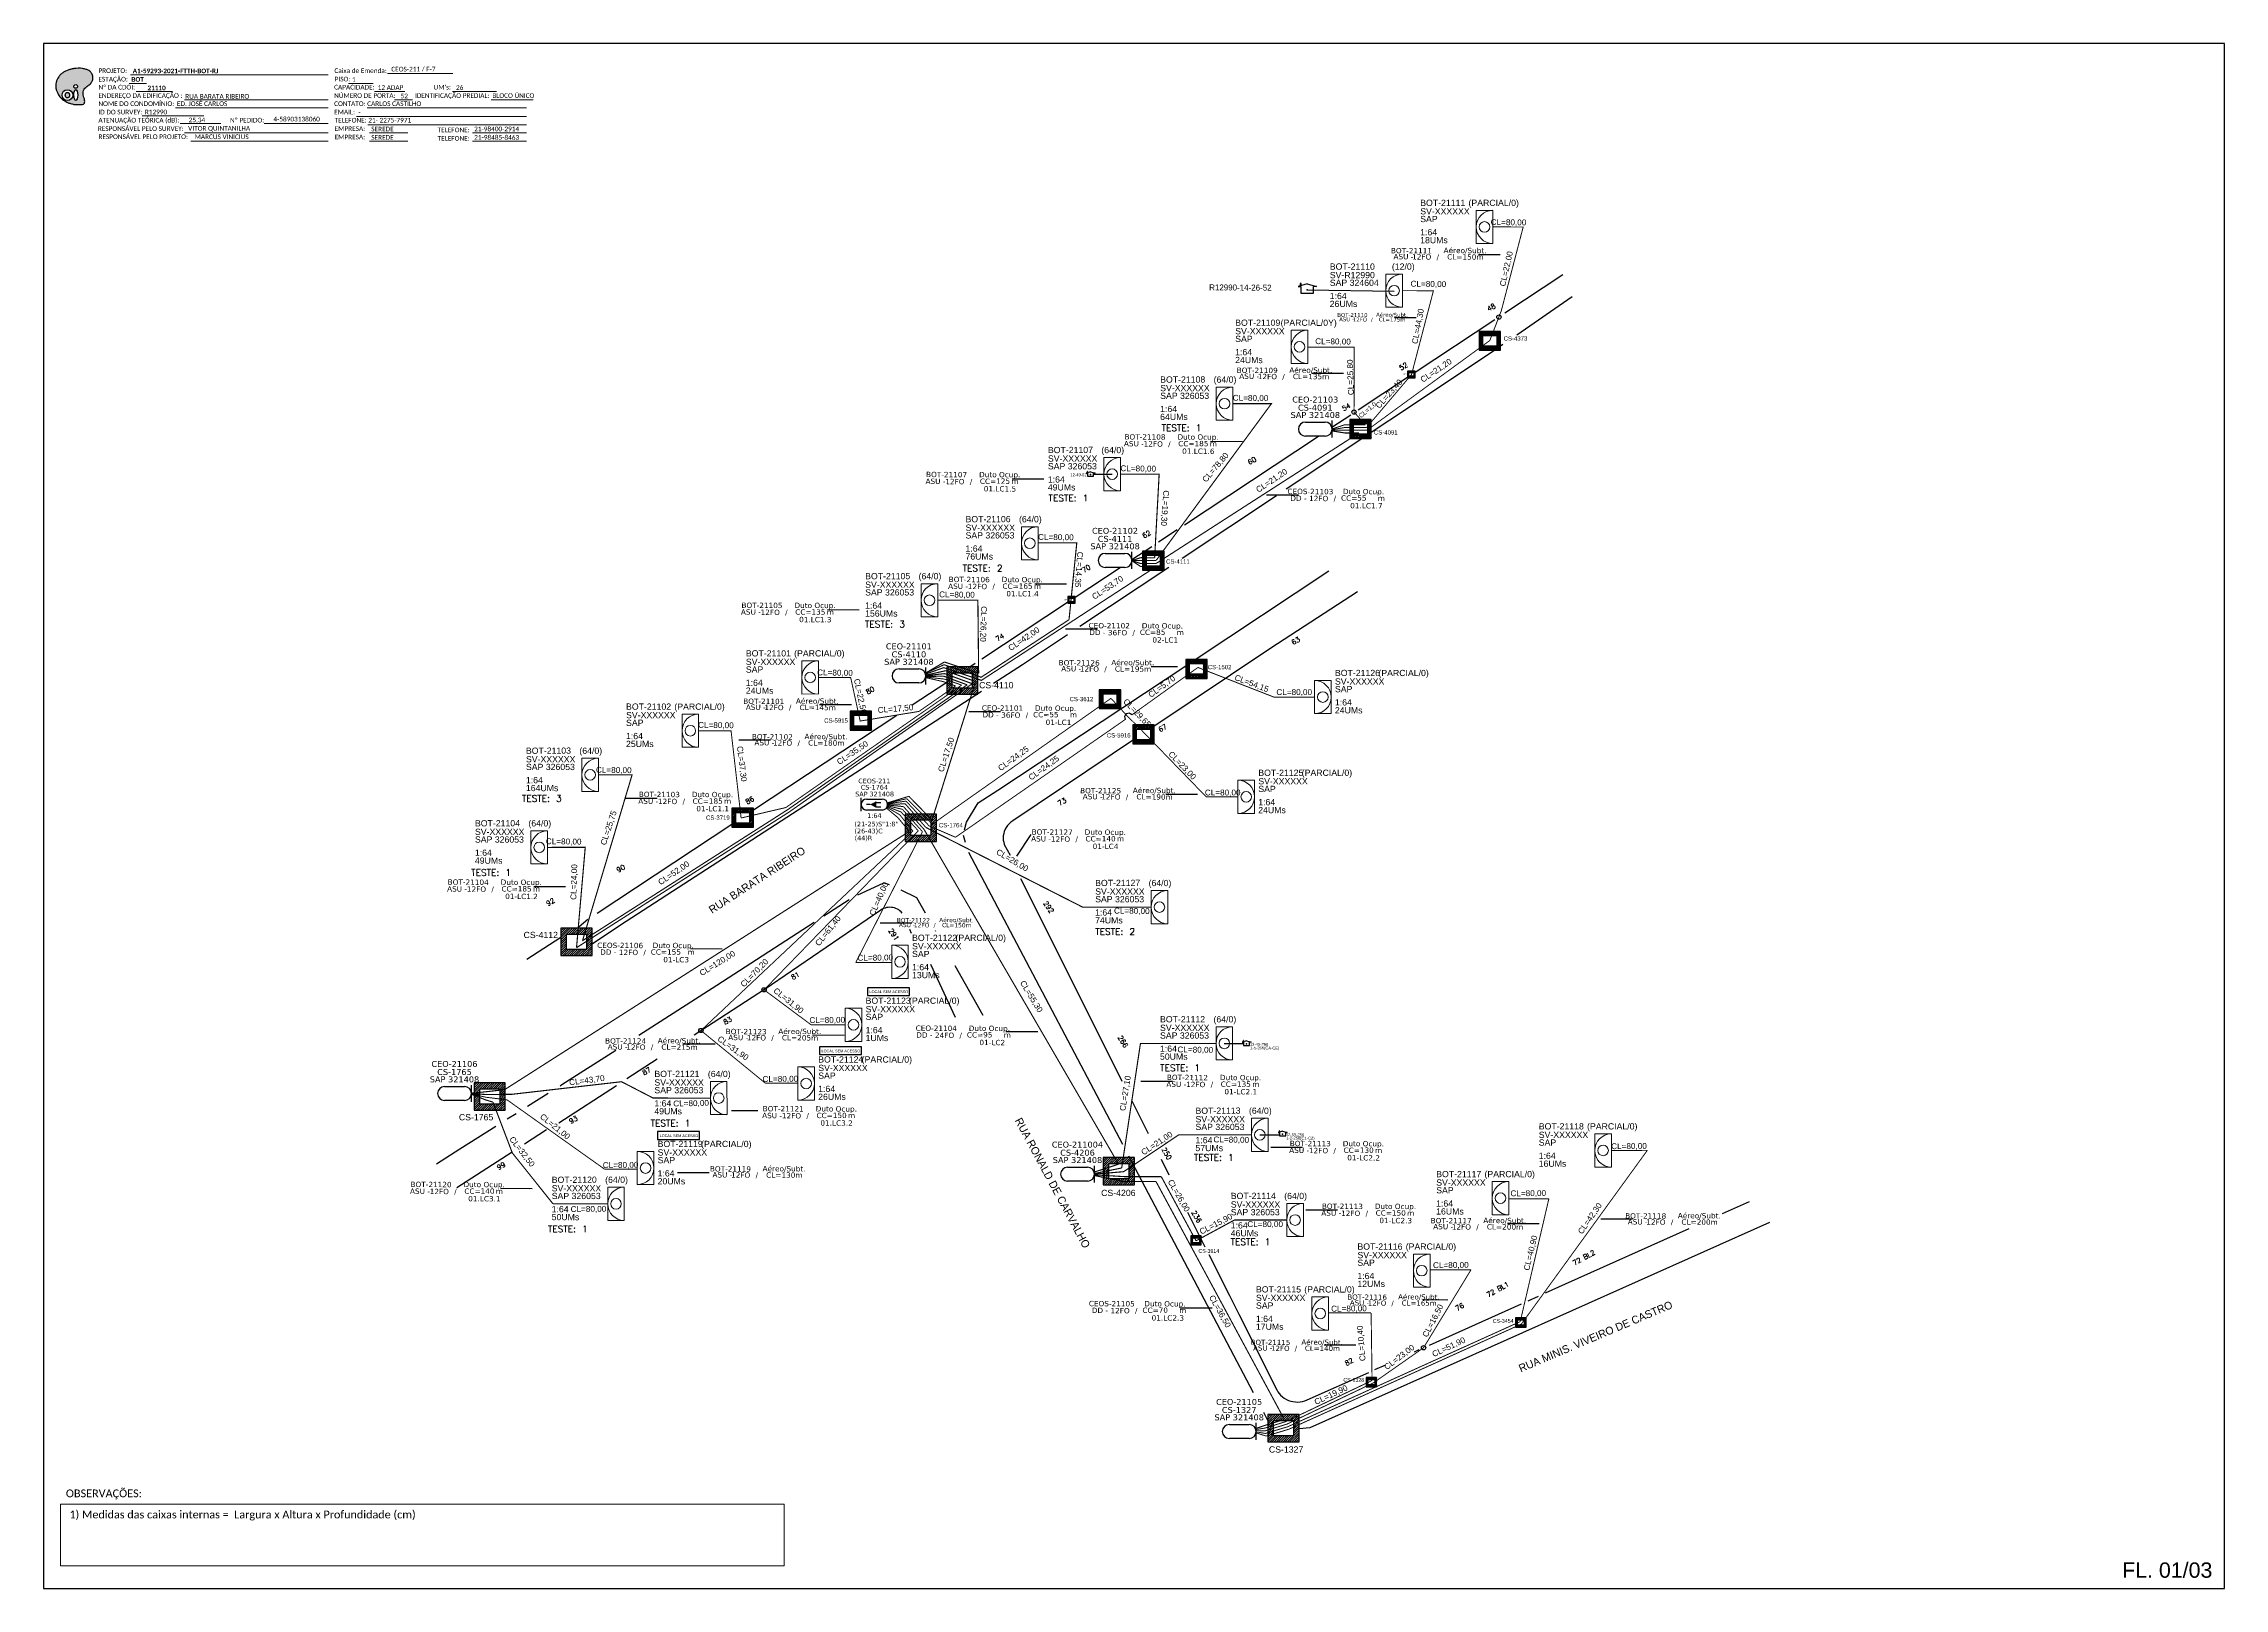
# Model space of a CAD drawing. Header units: inches. Extents: x 121829 to 126040, y 144778 to 145372.
# Drawn here: x 121829 to 122667, y 144778 to 145372 of the extents above; entities that cross this region are included whole.
import ezdxf
from ezdxf.enums import TextEntityAlignment as Align

# ---------------------------------------------------------------- set-up
doc = ezdxf.new("R2010")
doc.units = ezdxf.units.IN
doc.header["$MEASUREMENT"] = 0
doc.linetypes.add('ARILSUPP', pattern=[2.98, 1.42, -0.71, 0.14, -0.71])
for name, color, linetype in [('10.0-Cartográfico', 252, 'Continuous'), ('10.1-Caixas Subterrâneas', 5, 'Continuous'), ('10.3-Nome das Ruas', 2, 'Continuous'), ('20.4-CEOS', 1, 'Continuous'), ('20.5-CEO', 1, 'Continuous'), ('CAP a instalar', 1, 'Continuous'), ('DROP DE CLIENTE', 140, 'Continuous'), ('label_cabos', 7, 'Continuous'), ('LC1', 3, 'Continuous'), ('Meio Fio', 7, 'Continuous'), ('Metragem', 92, 'Continuous'), ('MUB', 252, 'Continuous'), ('Surveys Casinhas', 7, 'Continuous'), ('Surveys legendas', 7, 'Continuous')]:
    doc.layers.add(name, color=color, linetype=linetype)
doc.layers.add("20.0-LEGENDA DOS CDO'S", color=1, linetype='Continuous', lineweight=0)
doc.layers.add('20.1-CDO_INTERIOR', color=1, linetype='Continuous', lineweight=0)
doc.styles.add('ARIAL', font='arial.ttf')
doc.styles.add('ROMANS', font='ROMANS.SHX', dxfattribs={"height": 2.5})
doc.styles.add('siredit', font='verdana.ttf')
doc.styles.add('WMF-Calibri0', font='calibri.ttf')
doc.styles.add('WMF-Calibri1', font='calibrib.ttf')
doc.dimstyles.new('CC', dxfattribs={"dimtxt": 1, "dimasz": 2, "dimexe": 0.18, "dimexo": 0.0625, "dimgap": 0.09, "dimtad": 0, "dimdec": 0, "dimrnd": 1, "dimzin": 0, "dimdsep": 46, "dimtxsty": 'siredit', "dimblk": 'NONE', "dimcen": 0, "dimse1": 1, "dimse2": 1, "dimsd1": 1, "dimsd2": 1, "dimclrt": 7, "dimadec": 0, "dimazin": 0, "dimtfac": 1, "dimtdec": 0, "dimtofl": 0, "dimtmove": 0, "dimatfit": 3, "dimfxl": 0, "dimtolj": 1, "dimtzin": 0, "dimarcsym": 0})

# ---------------------------------------------------------------- blocks, each defined once
blk = doc.blocks.new('DV')
at = {"linetype": 'Continuous'}
blk.add_circle((0, 0), 0.00000275, dxfattribs=at)
blk = doc.blocks.new('Teste  FTTH')
at = {"color": 0, "lineweight": 0, "style": 'ROMANS'}
for tag, p in [('TESTE', (-2.3, -0.29)), ('QTDE', (0.21, -0.29))]:
    blk.add_attdef(tag, p, '', height=0.48, dxfattribs=at)
for tag, p, flags in [('FID', (-2.23, -1.25), 1), ('FATOR', (-2.23, -2.03), 3), ('ID_ATIVIDADE', (-2.23, -2.72), 3)]:
    blk.add_attdef(tag, p, '', height=0.48, dxfattribs=dict(at, flags=flags))
blk = doc.blocks.new('*X10')
at = {"color": 0, "linetype": 'Continuous'}
for p, q in [((-1.25, 0.34099), (-0.49099, 1.1)), ((-1.25, 0.517767), (-0.667767, 1.1)), ((-1.25, 0.694544), (-0.844544, 1.1)), ((-1.25, 0.87132), (-1.02132, 1.1)), ((-1.25, 1.048097), (-1.198097, 1.1)), ((-1.25, 0.164214), (-0.8035, 0.610714)), ((-1.25, -0.012563), (-0.8035, 0.433937)), ((-1.25, -0.18934), (-0.8035, 0.25716)), ((-1.25, -0.366117), (-0.8035, 0.080383)), ((-0.789214, 0.625), (-0.314214, 1.1)), ((-0.612437, 0.625), (-0.137437, 1.1)), ((-0.43566, 0.625), (0.03934, 1.1)), ((-0.258883, 0.625), (0.216117, 1.1)), ((-0.082107, 0.625), (0.392893, 1.1)), ((0.09467, 0.625), (0.56967, 1.1)), ((0.271447, 0.625), (0.746447, 1.1)), ((0.448223, 0.625), (0.923223, 1.1)), ((0.625, 0.625), (1.1, 1.1)), ((0.801777, 0.625), (1.25, 1.073223)), ((0.8035, 0.449947), (1.25, 0.896447)), ((0.8035, 0.27317), (1.25, 0.71967)), ((0.8035, 0.096393), (1.25, 0.542893)), ((0.8035, -0.080383), (1.25, 0.366117)), ((0.8035, -0.25716), (1.25, 0.18934)), ((0.8035, -0.433937), (1.25, 0.012563)), ((-1.25, -0.542893), (-0.8035, -0.096393)), ((-1.25, -0.71967), (-0.8035, -0.27317)), ((-1.25, -0.896447), (-0.8035, -0.449947)), ((-1.25, -1.073223), (-0.801777, -0.625)), ((-1.1, -1.1), (-0.625, -0.625)), ((-0.923223, -1.1), (-0.448223, -0.625)), ((-0.746447, -1.1), (-0.271447, -0.625)), ((-0.56967, -1.1), (-0.09467, -0.625)), ((-0.392893, -1.1), (0.082107, -0.625)), ((-0.216117, -1.1), (0.258883, -0.625)), ((-0.03934, -1.1), (0.43566, -0.625)), ((0.137437, -1.1), (0.612437, -0.625)), ((0.314214, -1.1), (0.789214, -0.625)), ((0.49099, -1.1), (1.25, -0.34099)), ((0.667767, -1.1), (1.25, -0.517767)), ((0.8035, -0.610714), (1.25, -0.164214)), ((0.844544, -1.1), (1.25, -0.694544)), ((1.02132, -1.1), (1.25, -0.87132)), ((1.198097, -1.1), (1.25, -1.048097))]:
    blk.add_line(p, q, dxfattribs=at)
blk = doc.blocks.new('MANHOLE_MQ')
at = {"color": 0, "linetype": 'Continuous'}
for p, q in [((0.00000623, 0.00000569), (-0.00000627, 0.00000569)), ((-0.00000627, 0.00000569), (-0.00000627, -0.00000531)), ((-0.00000404, 0.00000331), (0.00000399, 0.00000331)), ((-0.00000404, -0.00000294), (-0.00000404, 0.00000331)), ((0.00000399, 0.00000331), (0.00000399, -0.00000294)), ((0.00000623, -0.00000531), (0.00000623, 0.00000569)), ((-0.00000627, -0.00000531), (0.00000623, -0.00000531)), ((0.00000399, -0.00000294), (-0.00000404, -0.00000294)), ((0.00000399, -0.00000294), (0.00000399, -0.00000294))]:
    blk.add_line(p, q, dxfattribs=at)
at = {"color": 0, "linetype": 'Continuous', "xscale": 5e-06, "yscale": 5e-06, "zscale": 1e-05}
blk.add_blockref('*X10', (-0.00000002, 0.00000019), dxfattribs=at)
blk = doc.blocks.new('*U18')
at = {"layer": '20.4-CEOS', "color": 7, "style": 'siredit'}
for tag, p in [('FIBRAS_SPLITTER', (0, 0)), ('FIBRAS_TOP_C', (0, -4.13)), ('RESERVA_FINAIS', (0, -5.46))]:
    blk.add_attdef(tag, p, '', height=1.01, dxfattribs=at)
for tag, p, flags in [('QTDE', (0, -9.4), 1), ('ID_ATIVIDADE', (0, -6.77), 3), ('FATOR', (0, -8.09), 1), ('FID', (0, -10.71), 1)]:
    blk.add_attdef(tag, p, '', height=1.01, dxfattribs=dict(at, flags=flags))
blk = doc.blocks.new('LEGENDA DOS CABOS')
at = {"layer": 'label_cabos', "color": 0, "style": 'siredit'}
for tag, p in [('TIPO_CABO', (2.74, 0.52)), ('ID', (4.24, 1.63)), ('CABO', (6.16, 0.47)), ('/', (9.19, 0.47)), ('METROS', (14.36, 0.47)), ('XX', (14.31, 1.67))]:
    blk.add_attdef(tag, text='', height=1, rotation=359.69, dxfattribs=at).set_placement(p, align=Align.MIDDLE_CENTER)
blk = doc.blocks.new('_None')
blk = doc.blocks.new('Inst CB DT OCUP CFOA-SM-ASU-120-S-12')
at = {"layer": 'label_cabos', "color": 0, "style": 'siredit'}
for tag, flags, p in [('ID_ATIVIDADE', 3, (1.31, 2.67)), ('FATOR', 1, (11.56, 2.55))]:
    blk.add_attdef(tag, text='', height=1, rotation=359.69, dxfattribs=dict(at, flags=flags)).set_placement(p, align=Align.MIDDLE_CENTER)
for tag, p in [('TIPO_CABO', (1.26, 0)), ('DESTINO_CABO', (3.13, 1.26)), ('CABO', (4.69, -0.05)), ('/', (7.71, -0.05)), ('LANCE', (10.91, 0)), ('TIPO_CABO', (13.11, 1.24)), ('UND', (15.96, 0)), ('FID', (13.15, -1.41))]:
    blk.add_attdef(tag, text='', height=1, rotation=359.69, dxfattribs=at).set_placement(p, align=Align.MIDDLE_CENTER)
blk.add_attdef('QTDE', (12.43, -0.47), '', height=1, rotation=359.69, dxfattribs=at)
blk = doc.blocks.new('Inst CB DT OCUP CFOA-SM-DD-S-36')
at = {"layer": 'label_cabos', "color": 0, "style": 'siredit'}
for tag, flags, p in [('ID_ATIVIDADE', 3, (1.31, 2.67)), ('FATOR', 1, (11.56, 2.55))]:
    blk.add_attdef(tag, text='', height=1, rotation=359.69, dxfattribs=dict(at, flags=flags)).set_placement(p, align=Align.MIDDLE_CENTER)
for tag, p in [('TIPO_CABO', (1.11, 0)), ('DESTINO_CABO', (3.13, 1.26)), ('CABO', (4.69, -0.05)), ('/', (7.71, -0.05)), ('LANCE', (10.41, 0.02)), ('TIPO_CABO', (13.11, 1.24)), ('UND', (16.46, 0)), ('FID', (13.65, -1.41))]:
    blk.add_attdef(tag, text='', height=1, rotation=359.69, dxfattribs=at).set_placement(p, align=Align.MIDDLE_CENTER)
blk.add_attdef('QTDE', (11.93, -0.45), '', height=1, rotation=359.69, dxfattribs=at)
blk = doc.blocks.new('Inst CB DT OCUP CFOA-SM-DD-S-12')
at = {"layer": 'label_cabos', "color": 0, "style": 'siredit'}
for tag, flags, p in [('ID_ATIVIDADE', 3, (1.31, 2.67)), ('FATOR', 1, (11.56, 2.55))]:
    blk.add_attdef(tag, text='', height=1, rotation=359.69, dxfattribs=dict(at, flags=flags)).set_placement(p, align=Align.MIDDLE_CENTER)
for tag, p in [('TIPO_CABO', (1.11, 0)), ('DESTINO_CABO', (3.13, 1.26)), ('CABO', (4.69, -0.05)), ('/', (7.71, -0.05)), ('LANCE', (10.41, 0.02)), ('TIPO_CABO', (13.11, 1.24)), ('UND', (16.46, 0)), ('FID', (13.65, -1.41))]:
    blk.add_attdef(tag, text='', height=1, rotation=359.69, dxfattribs=at).set_placement(p, align=Align.MIDDLE_CENTER)
blk.add_attdef('QTDE', (11.93, -0.45), '', height=1, rotation=359.69, dxfattribs=at)
blk = doc.blocks.new('Inst CB DT OCUP CFOA-SM-DD-G-24')
at = {"layer": 'label_cabos', "color": 0, "style": 'siredit'}
for tag, flags, p in [('ID_ATIVIDADE', 3, (1.31, 2.67)), ('FATOR', 1, (11.56, 2.55))]:
    blk.add_attdef(tag, text='', height=1, rotation=359.69, dxfattribs=dict(at, flags=flags)).set_placement(p, align=Align.MIDDLE_CENTER)
for tag, p in [('TIPO_CABO', (1.11, 0)), ('DESTINO_CABO', (3.13, 1.26)), ('CABO', (4.69, -0.05)), ('/', (7.71, -0.05)), ('LANCE', (10.41, 0.02)), ('TIPO_CABO', (13.11, 1.24)), ('UND', (16.46, 0)), ('FID', (13.65, -1.41))]:
    blk.add_attdef(tag, text='', height=1, rotation=359.69, dxfattribs=at).set_placement(p, align=Align.MIDDLE_CENTER)
blk.add_attdef('QTDE', (11.93, -0.45), '', height=1, rotation=359.69, dxfattribs=at)
blk = doc.blocks.new('SURVEY_SURVEY')
at = {"layer": 'Surveys Casinhas'}
for p, q in [((0, 0.000019), (-0.0000189, 0.0000135)), ((-0.0000189, 0.0000135), (-0.0000129, 0.0000135)), ((-0.0000129, 0), (-0.0000129, 0.0000135)), ((0.0000129, 0), (-0.0000129, 0)), ((0, 0.000019), (0.0000189, 0.0000135)), ((0.0000126, 0.0000198), (0.0000146, 0.0000198)), ((0.0000126, 0.0000154), (0.0000126, 0.0000198)), ((0.0000189, 0.0000135), (0.0000129, 0.0000135)), ((0.0000129, 0.0000135), (0.0000129, 0)), ((0.0000146, 0.0000198), (0.0000146, 0.0000148))]:
    blk.add_line(p, q, dxfattribs=at)
blk.add_point((0, 0.0000067), dxfattribs=at)
blk = doc.blocks.new('OI')
h = blk.add_hatch(color=40)
edge = h.paths.add_edge_path()
edge.add_spline(control_points=[(4.35, -0.67), (3.92, -0.99), (3.26, -1.5), (2.81, -2.59), (2.9, -3.5), (3.06, -4.27), (3.31, -4.85), (3.37, -5.39), (3.4, -5.88), (3.2, -6.4), (2.54, -6.61), (1.65, -6.63), (0.55, -6.67), (-0.56, -6.42), (-1.61, -6.14), (-2.77, -5.61), (-3.92, -4.77), (-4.89, -3.7), (-5.34, -2.65), (-5.6, -1.94), (-5.85, -0.96), (-5.71, 0.47), (-5.1, 2.02), (-4.14, 3.02), (-3.3, 3.61), (-2.37, 4.16), (-1.36, 4.44), (-0.56, 4.7), (0.79, 4.85), (2.24, 4.97), (3.79, 4.57), (4.67, 4.21), (5.44, 3.65), (5.76, 2.99), (6.03, 2.21), (6.01, 1.46), (5.72, 0.64), (5.31, 0.08), (4.88, -0.38), (4.51, -0.55), (4.35, -0.67)], knot_values=[0, 0, 0, 0, 1.60434, 2.417191, 3.427595, 4.282808, 4.776746, 5.304182, 5.888771, 6.258406, 6.858137, 7.79129, 8.986195, 10.124242, 11.187857, 12.242908, 13.953784, 15.414161, 16.515391, 17.349188, 17.675853, 19.552021, 21.515531, 22.568638, 23.63245, 24.621084, 25.782718, 26.745347, 27.142653, 29.870543, 31.004649, 31.921532, 32.709589, 33.801391, 34.042471, 35.192333, 35.971461, 36.628871, 37.254359, 37.836911, 37.836911, 37.836911, 37.836911], degree=3, periodic=0)
h.paths.add_polyline_path([(1.13, -0.87, -1), (-0.04, -0.87, -1)], flags=16)
edge = h.paths.add_edge_path(flags=16)
edge.add_ellipse((0.56, -3.59), major_axis=(-0.02, 1.71), ratio=0.361305, start_angle=0, end_angle=360)
h.paths.add_polyline_path([(-0.36, -3.62, -1), (-3.8, -3.62, -1)], flags=16)
edge = h.paths.add_edge_path(flags=0)
edge.add_ellipse((-2.08, -3.62), major_axis=(0, 0.885), ratio=0.758294, start_angle=0, end_angle=360)
at = {"color": 40}
for centre, radius in [((-2.08, -3.62), 1.72), ((0.54, -0.87), 0.587)]:
    blk.add_circle(centre, radius, dxfattribs=at)
blk.add_ellipse((-2.08, -3.62), major_axis=(0, 0.885), ratio=0.758294, start_param=-3.141592653589792, end_param=3.141592653589792, dxfattribs=at)
blk.add_ellipse((0.56, -3.59), major_axis=(-0.02, 1.71), ratio=0.361305, dxfattribs=at)
at = {"color": 40, "start_tangent": (-0.800898, -0.598801), "end_tangent": (-0.800898, -0.598801)}
blk.add_spline([(4.35, -0.67), (3.2, -1.78), (2.9, -2.54), (2.92, -3.55), (3.12, -4.38), (3.28, -4.85), (3.37, -5.37), (3.35, -5.95), (3.2, -6.29), (2.66, -6.55), (1.73, -6.63), (0.54, -6.62), (-0.58, -6.41), (-1.6, -6.11), (-2.56, -5.67), (-3.95, -4.67), (-4.89, -3.56), (-5.37, -2.56), (-5.64, -1.78), (-5.72, -1.46), (-5.63, 0.42), (-4.84, 2.22), (-4.13, 2.99), (-3.27, 3.62), (-2.4, 4.09), (-1.3, 4.47), (-0.37, 4.72), (0.02, 4.77), (2.75, 4.8), (3.85, 4.53), (4.69, 4.16), (5.31, 3.68), (5.85, 2.73), (5.93, 2.5), (5.94, 1.35), (5.67, 0.62), (5.29, 0.08), (4.84, -0.36), (4.35, -0.67)], degree=3, dxfattribs=at)

msp = doc.modelspace()

# ---------------------------------------------------------------- linework, layer by layer
at = {"color": 0, "lineweight": 0}
for p, q in [((121835.13, 144810.74), (122113.38, 144810.74)), ((121835.13, 144787.04), (121835.13, 144810.74)), ((122113.38, 144810.74), (122113.38, 144787.04)), ((122113.38, 144787.04), (121835.13, 144787.04))]:
    msp.add_line(p, q, dxfattribs=at)
msp.add_lwpolyline([(121828.58, 144778.36), (122667.14, 144778.36), (122667.14, 145372.36), (121828.58, 145372.36), (121828.58, 144778.36)])
at = {"color": 7, "lineweight": 0}
for points in [[(121861.53, 145357.04), (121868.08, 145357.04)], [(121862.05, 145360.31), (121938.02, 145360.31)], [(121945.82, 145357.08), (121955.3, 145357.08)], [(121960.86, 145360.81), (121985.99, 145360.81)], [(121864.2, 145353.97), (121878.14, 145353.97)], [(121882.76, 145350.73), (121938.02, 145350.73)], [(121955.87, 145353.97), (121967.48, 145353.97)], [(121963.45, 145350.73), (121970.4, 145350.73)], [(121985.81, 145353.97), (122002.67, 145353.97)], [(122000.62, 145350.73), (122016.8, 145350.73)], [(121866.51, 145344.55), (121890.14, 145344.55)], [(121879.35, 145347.62), (121938.02, 145347.62)], [(121881.05, 145341.58), (121896.72, 145341.58)], [(121913.38, 145341.59), (121937.88, 145341.59)], [(121913.88, 145341.59), (121938.03, 145341.59)], [(121948.94, 145344.38), (122014.21, 145344.38)], [(121952.98, 145347.62), (122014.21, 145347.62)], [(121953.23, 145341.14), (122014.21, 145341.14)], [(121882.76, 145338.03), (121938.02, 145338.03)], [(121885.25, 145334.79), (121938.02, 145334.79)], [(121953.84, 145338.03), (121968.64, 145338.03)], [(121953.84, 145334.79), (121968.64, 145334.79)], [(121993.44, 145338.03), (122014.21, 145338.03)], [(121993.44, 145334.79), (122014.21, 145334.79)]]:
    msp.add_lwpolyline(points, dxfattribs=at)
at = {"layer": '10.0-Cartográfico'}
for points in [[(122390.44, 145268.81), (122412.73, 145283.56)], [(122416.4, 145274.95), (122395.02, 145260.26)], [(122355.93, 145245.98), (122386.58, 145266.26)], [(122389.75, 145256.65), (122385.65, 145253.83), (122306.31, 145200.98)], [(122334.04, 145231.51), (122353.06, 145244.09)], [(122323.98, 145224.85), (122331.22, 145229.64)], [(122267.3, 145187.36), (122318.79, 145221.42)], [(122302.6, 145198.51), (122266.32, 145174.35)], [(122257.34, 145180.76), (122264.48, 145185.49)], [(122247.06, 145173.97), (122254.66, 145178.99)], [(122225.25, 145159.54), (122242.49, 145170.95)], [(122261.25, 145170.96), (122227.04, 145148.18)], [(122271.38, 145135.54), (122322.79, 145169.57)], [(122189.3, 145135.75), (122222.35, 145157.62), (122222.46, 145157.69)], [(122333.76, 145161.57), (122300.54, 145139.91), (122253.98, 145108.79)], [(122222.35, 145145.05), (122204.96, 145133.47), (122193.84, 145126.27)], [(122184.72, 145132.73), (122186.79, 145134.09)], [(122195.52, 145085.33), (122267.73, 145133.12)], [(122189.19, 145123.25), (122050.38, 145033.37), (122039.15, 145025.84)], [(122162.58, 145118.08), (122175.83, 145126.85)], [(122101.51, 145077.68), (122156.67, 145114.17)], [(122248.88, 145105.38), (122201.21, 145073.51), (122200.48, 145072.96), (122199.82, 145072.38), (122199.24, 145071.7), (122198.75, 145070.99), (122198.32, 145070.25), (122197.98, 145069.44), (122197.76, 145068.62), (122197.6, 145067.78), (122197.55, 145066.94), (122197.59, 145066.1), (122197.75, 145065.26), (122197.96, 145064.42), (122200.2, 145060.32)], [(122182.72, 145070.07), (122183.45, 145072.93), (122187.97, 145080.36), (122195.52, 145085.33)], [(122041.44, 145037.94), (122093.25, 145072.22)], [(122183.03, 145065.11), (122182.35, 145067.9)], [(122183.59, 145062.84), (122183.56, 145062.96)], [(122243.52, 144949), (122184.41, 145061.27)], [(122141.68, 145044.99), (122146.45, 145047.27), (122151.71, 145049.63), (122153.66, 145048.96)], [(122155.77, 145048.24), (122155.77, 145048.24)], [(122158.23, 145047.01), (122164.23, 145044.02), (122167.56, 145038.12)], [(122204.16, 145051.38), (122225.57, 145008.58), (122243.23, 144973.38)], [(122158.68, 145038.05), (122158.29, 145038.48), (122157.85, 145038.88), (122157.37, 145039.22), (122156.87, 145039.54), (122156.31, 145039.78), (122155.73, 145039.99), (122155.14, 145040.15), (122154.55, 145040.22), (122153.94, 145040.24), (122153.32, 145040.21), (122152.71, 145040.12), (122152.13, 145039.95), (122151.54, 145039.75), (122151.02, 145039.5), (122150.5, 145039.17), (122108.49, 145010.41), (122108.38, 145010.3), (122078.72, 144991.06)], [(122128.63, 145036.97), (122138.32, 145043.26)], [(122164.23, 145044.02), (122167.56, 145038.12)], [(122034.57, 145032.88), (122037.79, 145035.71)], [(122038.24, 145035.83), (122038.34, 145035.9)], [(122057.51, 144991.06), (122087.48, 145010.25), (122124.89, 145034.54)], [(122162.3, 145030.11), (122161.6, 145031.73)], [(122171.35, 145031.38), (122171.5, 145031.11)], [(122171.5, 145031.11), (122171.5, 145031.11)], [(122014.33, 145020.26), (122027.48, 145028.82)], [(122179.28, 144997.81), (122169.74, 145018.27)], [(122169.74, 145018.27), (122169.74, 145018.27)], [(122178.94, 145017.93), (122189.72, 144998.81)], [(122027.23, 144971.66), (122027.85, 144972.06), (122048.56, 144985.32)], [(122064.55, 144981.86), (122052.89, 144974.3)], [(122048.82, 144971.66), (122026.66, 144957.29)], [(122014.6, 144963.72), (122022.6, 144968.75)], [(122247.02, 144965.83), (122253.29, 144953.33)], [(121979.67, 144941.62), (121988.68, 144947.42), (122002.51, 144956.12)], [(122006.88, 144958.87), (122010.23, 144960.97)], [(122021.9, 144954.63), (122013.46, 144949.17)], [(122008.71, 144946.09), (121987.47, 144932.35)], [(122273.55, 144891.96), (122245.84, 144944.59)], [(122258.28, 144943.37), (122261.29, 144937.38)], [(122268.46, 144923.08), (122275.16, 144909.73)], [(122474.17, 144922.5), (122484.52, 144927.15)], [(122492.25, 144919.05), (122315.5, 144840.05), (122311.35, 144839.74)], [(122413.81, 144895.4), (122461.39, 144916.77)], [(122276.69, 144906.68), (122284.59, 144890.93)], [(122293.79, 144853.51), (122273.55, 144891.96)], [(122284.59, 144890.93), (122288.18, 144883.76), (122302.73, 144854.7), (122303.15, 144853.97), (122303.69, 144853.25), (122304.25, 144852.6), (122304.93, 144852.02), (122305.64, 144851.48), (122306.44, 144851.03), (122307.26, 144850.66), (122308.11, 144850.37), (122308.99, 144850.17), (122309.9, 144850.04), (122310.84, 144850), (122311.75, 144850.06), (122312.65, 144850.21), (122313.52, 144850.44), (122314.51, 144850.83), (122338.17, 144861.35)], [(122361.43, 144871.89), (122396.81, 144887.77)], [(122399.47, 144888.97), (122403.43, 144890.74)], [(122406.09, 144891.94), (122413.81, 144895.4)], [(122340.47, 144862.48), (122344.66, 144864.36)], [(122355.72, 144869.32), (122357.55, 144870.15)], [(122299.36, 144842.94), (122297.74, 144846.02)]]:
    msp.add_lwpolyline(points, dxfattribs=at)
at = {"layer": '20.1-CDO_INTERIOR', "color": 0, "lineweight": 18}
for points in [[(122379.46, 145295.49), (122379.45, 145308.24), (122385.83, 145308.24), (122385.83, 145295.49)], [(122308.31, 145249.4), (122308.31, 145262.15), (122314.68, 145262.15), (122314.69, 145249.4)], [(122279.47, 145227.53), (122279.46, 145240.28), (122285.84, 145240.29), (122285.85, 145227.54)], [(122236.29, 145200.43), (122236.29, 145213.18), (122242.66, 145213.18), (122242.67, 145200.43)], [(122204.62, 145173.85), (122204.61, 145186.6), (122210.98, 145186.61), (122210.99, 145173.86)], [(122166.02, 145151.93), (122166.02, 145164.68), (122172.39, 145164.69), (122172.4, 145151.94)], [(122120.15, 145122.26), (122120.14, 145135.01), (122126.52, 145135.02), (122126.52, 145122.27)], [(122323.68, 145114.71), (122323.68, 145127.46), (122317.31, 145127.47), (122317.3, 145114.72)], [(122074.08, 145101.77), (122074.07, 145114.52), (122080.45, 145114.52), (122080.46, 145101.77)], [(122035.58, 145084.8), (122035.57, 145097.55), (122041.95, 145097.56), (122041.95, 145084.81)], [(122294.2, 145076.34), (122294.21, 145089.09), (122287.83, 145089.1), (122287.83, 145076.35)], [(122015.98, 145056.9), (122015.97, 145069.65), (122022.34, 145069.65), (122022.35, 145056.9)], [(122254.46, 145033.95), (122254.45, 145046.7), (122260.83, 145046.7), (122260.83, 145033.95)], [(122161.07, 145012.89), (122161.07, 145025.64), (122154.7, 145025.64), (122154.69, 145012.89)], [(122143.2, 144988.7), (122143.21, 145001.45), (122136.83, 145001.45), (122136.83, 144988.7)], [(122279.41, 144981.54), (122279.4, 144994.29), (122285.78, 144994.29), (122285.79, 144981.54)], [(122084.98, 144960.52), (122084.97, 144973.27), (122091.35, 144973.27), (122091.36, 144960.52)], [(122124.98, 144966.09), (122124.99, 144978.84), (122118.61, 144978.85), (122118.61, 144966.1)], [(122293.05, 144946.38), (122293.04, 144959.13), (122299.42, 144959.13), (122299.42, 144946.38)], [(122063.23, 144933.61), (122063.24, 144946.36), (122056.87, 144946.36), (122056.86, 144933.61)], [(122425.04, 144940.38), (122425.04, 144953.13), (122431.41, 144953.13), (122431.42, 144940.38)], [(122045.49, 144919.83), (122045.49, 144932.58), (122051.86, 144932.58), (122051.87, 144919.83)], [(122385.6, 144922.02), (122385.59, 144934.77), (122391.97, 144934.78), (122391.98, 144922.03)], [(122306.61, 144913.61), (122306.61, 144926.36), (122312.98, 144926.37), (122312.99, 144913.62)], [(122355.31, 144894.15), (122355.31, 144906.9), (122361.68, 144906.9), (122361.69, 144894.15)], [(122316.29, 144877.69), (122316.29, 144890.44), (122322.66, 144890.44), (122322.67, 144877.69)]]:
    msp.add_lwpolyline(points, close=True, dxfattribs=at)
at = {"layer": '20.1-CDO_INTERIOR', "color": 1, "lineweight": 18}
msp.add_lwpolyline([(122344.68, 145270.98), (122344.68, 145283.73), (122351.05, 145283.73), (122351.06, 145270.98)], close=True, dxfattribs=at)
at = {"layer": '20.1-CDO_INTERIOR', "color": 0, "lineweight": 18}
for centre in [(122382.64, 145301.87), (122311.5, 145255.77), (122282.65, 145233.91), (122239.48, 145206.81), (122207.8, 145180.23), (122169.21, 145158.31), (122123.33, 145128.64), (122320.49, 145121.09), (122077.26, 145108.14), (122038.76, 145091.18), (122291.02, 145082.72), (122019.16, 145063.28), (122257.64, 145040.33), (122157.88, 145019.27), (122140.02, 144995.07), (122282.59, 144987.92), (122121.8, 144972.47), (122088.17, 144966.89), (122296.23, 144952.76), (122428.23, 144946.76), (122060.05, 144939.98), (122388.79, 144928.4), (122048.68, 144926.21), (122309.8, 144919.99), (122358.5, 144900.53), (122319.48, 144884.06)]:
    msp.add_circle(centre, 2.04, dxfattribs=at)
at = {"layer": '20.1-CDO_INTERIOR', "color": 1, "lineweight": 18}
msp.add_circle((122347.87, 145277.35), 2.04, dxfattribs=at)
at = {"layer": '20.1-CDO_INTERIOR', "color": 0, "lineweight": 18}
for centre, start, end in [((122385.83, 145301.87), 90.02759, 270.02759), ((122314.68, 145255.77), 90.02759, 270.02759), ((122285.84, 145233.91), 90.02759, 270.02759), ((122242.67, 145206.81), 90.02759, 270.02759), ((122210.99, 145180.23), 90.02759, 270.02759), ((122172.39, 145158.31), 90.02759, 270.02759), ((122126.52, 145128.64), 90.02759, 270.02759), ((122317.3, 145121.09), 269.97241, 89.97241), ((122080.45, 145108.15), 90.02759, 270.02759), ((122041.95, 145091.18), 90.02759, 270.02759), ((122287.83, 145082.72), 269.97241, 89.97241), ((122022.35, 145063.28), 90.02759, 270.02759), ((122260.83, 145040.33), 90.02759, 270.02759), ((122154.7, 145019.27), 269.97241, 89.97241), ((122136.83, 144995.07), 269.97241, 89.97241), ((122285.78, 144987.92), 90.02759, 270.02759), ((122091.35, 144966.89), 90.02759, 270.02759), ((122118.61, 144972.47), 269.97241, 89.97241), ((122299.42, 144952.76), 90.02759, 270.02759), ((122056.86, 144939.99), 269.97241, 89.97241), ((122431.41, 144946.76), 90.02759, 270.02759), ((122051.87, 144926.21), 90.02759, 270.02759), ((122391.97, 144928.4), 90.02759, 270.02759), ((122312.98, 144919.99), 90.02759, 270.02759), ((122361.69, 144900.53), 90.02759, 270.02759), ((122322.67, 144884.06), 90.02759, 270.02759)]:
    msp.add_arc(centre, 6.38, start, end, dxfattribs=at)
at = {"layer": '20.1-CDO_INTERIOR', "color": 1, "lineweight": 18}
msp.add_arc((122351.05, 145277.36), 6.38, 90.02759, 270.02759, dxfattribs=at)
at = {"layer": '20.4-CEOS', "color": 0}
for p, q in [((122145.05, 145081.89), (122151, 145081.89)), ((122151, 145077.65), (122145.05, 145077.65))]:
    msp.add_line(p, q, dxfattribs=at)
for points in [[(122142.93, 145077.21), (122142.93, 145082.33)], [(122148.73, 145080.61), (122150.53, 145080.61)], [(122146.38, 145079.77), (122144.95, 145079.77)], [(122148.73, 145078.85), (122150.53, 145078.85)]]:
    msp.add_lwpolyline(points, dxfattribs=at)
msp.add_lwpolyline([(122146.38, 145079.77, 0, 2.62, 0), (122148.84, 145079.77, 2.62, 2.62, 0)], format="xyseb", dxfattribs=at)
for centre, start, end in [((122145.05, 145079.77), 90, 270), ((122151, 145079.77), 270, 90)]:
    msp.add_arc(centre, 2.12, start, end, dxfattribs=at)
at = {"layer": '20.5-CEO', "color": 5}
for p, q in [((122313.79, 145226.82), (122321.37, 145226.82)), ((122321.37, 145221.42), (122313.79, 145221.42))]:
    msp.add_line(p, q, dxfattribs=at)
at = {"layer": '20.5-CEO', "color": 0}
for p, q in [((122236.8, 145176.35), (122244.38, 145176.35)), ((122244.38, 145170.95), (122236.8, 145170.95)), ((122157.52, 145131.94), (122165.1, 145131.94)), ((122165.1, 145126.53), (122157.52, 145126.53)), ((121982.79, 144971.36), (121990.37, 144971.36)), ((121990.37, 144965.95), (121982.79, 144965.95)), ((122222.35, 144940.34), (122229.93, 144940.34)), ((122229.93, 144934.94), (122222.35, 144934.94)), ((122284.52, 144841.4), (122292.1, 144841.4)), ((122292.1, 144835.99), (122284.52, 144835.99))]:
    msp.add_line(p, q, dxfattribs=at)
at = {"layer": '20.5-CEO', "color": 5}
msp.add_lwpolyline([(122324.08, 145220.86), (122324.08, 145227.38)], dxfattribs=at)
at = {"layer": '20.5-CEO', "color": 0}
for points in [[(122247.08, 145170.39), (122247.08, 145176.91)], [(122167.81, 145125.98), (122167.81, 145132.49)], [(121993.08, 144965.4), (121993.08, 144971.91)], [(122232.63, 144934.38), (122232.63, 144940.9)], [(122294.8, 144835.44), (122294.8, 144841.95)]]:
    msp.add_lwpolyline(points, dxfattribs=at)
at = {"layer": '20.5-CEO', "color": 5}
for centre, start, end in [((122313.79, 145224.12), 90, 270), ((122321.37, 145224.12), 270, 90)]:
    msp.add_arc(centre, 2.7, start, end, dxfattribs=at)
at = {"layer": '20.5-CEO', "color": 0}
for centre, start, end in [((122236.8, 145173.65), 90, 270), ((122244.38, 145173.65), 270, 90), ((122157.52, 145129.24), 90, 270), ((122165.1, 145129.24), 270, 90), ((121982.79, 144968.65), 90, 270), ((121990.37, 144968.65), 270, 90), ((122222.35, 144937.64), 90, 270), ((122229.93, 144937.64), 270, 90), ((122284.52, 144838.69), 90, 270), ((122292.1, 144838.69), 270, 90)]:
    msp.add_arc(centre, 2.7, start, end, dxfattribs=at)
at = {"layer": 'CAP a instalar', "color": 0, "ltscale": 5}
for points, const_width in [([(122385.83, 145301.87), (122397.51, 145301.84), (122389.09, 145269.6), (122384.68, 145258.19)], 0.36), ([(122337.45, 145223.69), (122384.68, 145258.19)], 0.36), ([(122314.68, 145255.68), (122332.56, 145255.64), (122332.46, 145230.69), (122336.84, 145225.79)], 0.36), ([(122256.37, 145173.63), (122300.71, 145233.91), (122285.84, 145233.91)], 0.429), ([(122256.37, 145172.45), (122334.35, 145222.64)], 0.429), ([(122323.99, 145223.44), (122328.92, 145222.64)], 0.429), ([(122324.04, 145223.69), (122328.92, 145223.69)], 0.36), ([(122324.07, 145224.22), (122328.92, 145225.79)], 0.36), ([(122328.92, 145222.64), (122334.35, 145222.64)], 0.429), ([(122328.92, 145225.79), (122336.84, 145225.79)], 0.36), ([(122328.92, 145223.69), (122337.45, 145223.69)], 0.36), ([(122255.8, 145174.66), (122257.53, 145206.81), (122242.67, 145206.81)], 0.429), ([(122222.88, 145150.85), (122225.86, 145180.41), (122210.99, 145180.41)], 0.429), ([(122246.96, 145173.58), (122250.41, 145174.67)], 0.429), ([(122246.96, 145173.58), (122250.41, 145173.62)], 0.429), ([(122246.96, 145173.58), (122250.41, 145172.44)], 0.429), ([(122246.96, 145173.58), (122250.41, 145171.26)], 0.429), ([(122250.41, 145174.67), (122255.8, 145174.66)], 0.429), ([(122250.41, 145173.62), (122256.37, 145173.63)], 0.429), ([(122250.41, 145172.44), (122256.37, 145172.45)], 0.429), ([(122187.34, 145128.14), (122189.19, 145127.52), (122256.38, 145171.27)], 0.429), ([(122250.41, 145171.26), (122256.38, 145171.27)], 0.429), ([(122188.12, 145130.23), (122187.83, 145158.31), (122172.39, 145158.31)], 0.429), ([(122187.74, 145129.25), (122189.04, 145128.68), (122222.88, 145150.85)], 0.429), ([(122167.61, 145130.25), (122174.96, 145134.57)], 0.429), ([(122167.61, 145130.25), (122174.8, 145133.52)], 0.429), ([(122167.72, 145129.9), (122174.7, 145132.41)], 0.429), ([(122167.79, 145129.51), (122175.47, 145131.22)], 0.429), ([(122174.7, 145132.41), (122187.34, 145128.14)], 0.429), ([(122174.8, 145133.52), (122187.74, 145129.25)], 0.429), ([(122174.96, 145134.57), (122188.12, 145130.23)], 0.429), ([(122175.47, 145131.22), (122186.94, 145127.04)], 0.429), ([(122272.44, 145132.48), (122246.99, 145114.21)], 0.36), ([(122301.62, 145121.09), (122272.44, 145132.48)], 0.36), ([(122113.97, 145078.6), (122113.97, 145078.6), (122181.59, 145125.69)], 0.36), ([(122114.44, 145077.62), (122183.71, 145125.79)], 0.429), ([(122115.05, 145076.75), (122185.68, 145126.22)], 0.429), ([(122126.52, 145128.64), (122138.91, 145128.62), (122142.57, 145111.86), (122165.19, 145115.57)], 0.36), ([(122161.29, 145082.93), (122170.18, 145073.8), (122186.94, 145127.04)], 0.429), ([(122167.72, 145128.57), (122174.74, 145126.97)], 0.36), ([(122167.8, 145129.06), (122174.72, 145129.1)], 0.429), ([(122167.81, 145129.29), (122175.06, 145130.11)], 0.429), ([(122167.77, 145128.8), (122175.09, 145127.98)], 0.36), ([(122174.72, 145129.1), (122183.71, 145125.79)], 0.429), ([(122175.06, 145130.11), (122185.68, 145126.22)], 0.429), ([(122239.01, 145120.6), (122170.27, 145072.19)], 0.36), ([(122239.01, 145120.6), (122244.98, 145114.11)], 0.36), ([(122244.98, 145114.11), (122250.44, 145108.68)], 0.36), ([(122246.33, 145114.52), (122246.33, 145114.52)], 0.36), ([(122317.3, 145121.09), (122301.62, 145121.09)], 0.36), ([(122080.45, 145108.15), (122092.92, 145108.1), (122096.78, 145074.58)], 0.36), ([(122244.51, 145112.48), (122179.23, 145067.18)], 0.36), ([(122287.83, 145082.72), (122275.59, 145082.75), (122250.44, 145108.68)], 0.36), ([(122041.85, 145091.18), (122054.87, 145091.22), (122035.8, 145027.4), (122035.8, 145027.4)], 0.429), ([(122146.19, 145081.29), (122146.19, 145081.29)], 0.383), ([(122153.02, 145080.39), (122161.29, 145082.93)], 0.383), ([(122153.06, 145080.26), (122160.48, 145082.02)], 0.36), ([(122153.1, 145080.07), (122160.21, 145081.08)], 0.36), ([(122153.12, 145079.83), (122159.9, 145080.03)], 0.383), ([(122159.9, 145080.03), (122167.83, 145070.95)], 0.383), ([(122160.21, 145081.08), (122169.08, 145071.55)], 0.36), ([(122160.48, 145082.02), (122170.27, 145072.19)], 0.36), ([(122160.48, 145082.02), (122160.48, 145082.02)], 0.36), ([(122115.07, 145076.77), (122033.5, 145024.72)], 0.429), ([(122114.52, 145077.68), (122035.8, 145027.4)], 0.429), ([(122113.97, 145078.6), (122096.77, 145074.58)], 0.36), ([(122152.63, 145078.42), (122157.01, 145074.78)], 0.383), ([(122152.83, 145078.71), (122157.79, 145075.83)], 0.36), ([(122152.97, 145078.99), (122158.31, 145076.88)], 0.36), ([(122153.06, 145079.28), (122158.8, 145077.93)], 0.36), ([(122153.11, 145079.57), (122159.21, 145078.98)], 0.383), ([(122157.01, 145074.78), (122161.47, 145069.45)], 0.383), ([(122157.41, 145074.4), (122157.41, 145074.4)], 0.36), ([(122157.79, 145075.83), (122162.84, 145069.53)], 0.36), ([(122164.91, 145069.66), (122158.31, 145076.88)], 0.36), ([(122158.8, 145077.93), (122166.52, 145069.32)], 0.36), ([(122159.21, 145078.98), (122167.17, 145070.14)], 0.383), ([(122169.08, 145071.55), (122179.23, 145067.18)], 0.36), ([(122005.86, 144970.13), (122161.47, 145069.45)], 0.429), ([(122022.25, 145063.28), (122036.85, 145063.32), (122033.5, 145024.72)], 0.429), ([(122162.84, 145069.53), (122081.35, 144992.87), (122106.07, 144972.65)], 0.36), ([(122164.91, 145069.66), (122105.62, 145008.52), (122123.69, 144995.07)], 0.36), ([(122140.87, 145019.02), (122166.52, 145069.32)], 0.36), ([(122241.93, 144941.46), (122167.17, 145070.14)], 0.429), ([(122254.45, 145040.33), (122228.07, 145040.33), (122167.83, 145070.95)], 0.429), ([(122154.7, 145019.02), (122140.87, 145019.02)], 0.36), ([(122279.41, 144987.91), (122250.34, 144987.91), (122243.13, 144940.02)], 0.429), ([(122008.65, 144968.34), (122050.8, 144973.18), (122062.94, 144966.9), (122062.94, 144966.9), (122062.94, 144966.9)], 0.429), ([(122118.61, 144972.65), (122106.07, 144972.65)], 0.36), ([(121993.06, 144968.35), (121998.59, 144966.17)], 0.429), ([(121993.07, 144968.78), (121998.59, 144969.31)], 0.429), ([(121993.08, 144968.63), (121998.59, 144968.27)], 0.429), ([(121993.07, 144968.49), (121998.59, 144967.22)], 0.36), ([(121998.59, 144969.31), (122005.86, 144970.13)], 0.429), ([(121998.59, 144968.27), (122008.65, 144968.34)], 0.429), ([(121998.59, 144966.17), (122001.36, 144965.33)], 0.429), ([(121998.59, 144967.22), (122006.78, 144966.21)], 0.36), ([(122001.36, 144965.33), (122008.82, 144945.78), (122024.46, 144926.21)], 0.429), ([(122006.78, 144966.21), (122044.3, 144939.54), (122044.3, 144939.54)], 0.36), ([(122062.94, 144966.9), (122084.98, 144966.89)], 0.429), ([(122243.9, 144938.59), (122265.09, 144952.76), (122293.05, 144952.76)], 0.429), ([(122396.81, 144879.98), (122445.25, 144946.79)], 0.36), ([(122445.25, 144946.79), (122431.41, 144946.75)], 0.36), ([(122056.86, 144939.54), (122044.3, 144939.54)], 0.36), ([(122232.45, 144938.41), (122241.93, 144941.46)], 0.429), ([(122232.6, 144937.87), (122243.13, 144940.02)], 0.429), ([(122232.63, 144937.64), (122243.9, 144938.59)], 0.429), ([(122232.64, 144937.37), (122244.27, 144936.68)], 0.429), ([(122232.62, 144937.1), (122243.92, 144934.8)], 0.429), ([(122243.92, 144934.8), (122256.3, 144934.84)], 0.429), ([(122244.27, 144936.68), (122258.35, 144936.67)], 0.429), ([(122305.68, 144843.32), (122256.3, 144934.84)], 0.429), ([(122271.71, 144912.01), (122258.35, 144936.67)], 0.429), ([(122024.46, 144926.21), (122045.49, 144926.2)], 0.429), ([(122396.38, 144880.94), (122407.39, 144928.19)], 0.36), ([(122271.71, 144912.01), (122286.47, 144919.99), (122306.61, 144919.99)], 0.429), ([(122359.21, 144870.89), (122377.46, 144900.89)], 0.36), ([(122377.46, 144900.89), (122361.68, 144900.89)], 0.36), ([(122298.34, 144837.92), (122307.02, 144840.53), (122396.38, 144880.94)], 0.36), ([(122298.64, 144836.92), (122307.39, 144839.55), (122396.81, 144879.98)], 0.36), ([(122339.04, 144884.28), (122322.67, 144884.31)], 0.36), ([(122339.41, 144858.3), (122339.04, 144884.28)], 0.36), ([(122298.34, 144840.02), (122306.17, 144842.46), (122339.41, 144858.3)], 0.36), ([(122298.34, 144838.97), (122306.64, 144841.51), (122339.86, 144857.35)], 0.36), ([(122294.57, 144839.78), (122298.34, 144841.07)], 0.429), ([(122294.7, 144839.42), (122298.34, 144840.02)], 0.36), ([(122294.76, 144838.21), (122298.64, 144836.92)], 0.36), ([(122294.78, 144839), (122298.34, 144838.97)], 0.36), ([(122294.8, 144838.57), (122298.34, 144837.92)], 0.36), ([(122298.34, 144841.07), (122305.68, 144843.32)], 0.429)]:
    msp.add_lwpolyline(points, dxfattribs=dict(at, const_width=const_width))
at = {"layer": 'CAP a instalar', "color": 1, "ltscale": 5, "const_width": 0.36}
for points in [[(122351.05, 145277.36), (122363, 145277.33), (122354.58, 145245.09), (122337.3, 145224.74)], [(122324.07, 145223.95), (122328.92, 145224.74)], [(122328.92, 145224.74), (122337.3, 145224.74)]]:
    msp.add_lwpolyline(points, dxfattribs=at)
at = {"layer": 'CAP a instalar', "color": 251, "ltscale": 5, "const_width": 0.36}
for points in [[(122165.19, 145115.57), (122179.27, 145125.38)], [(122174.74, 145126.97), (122179.27, 145125.38)], [(122175.09, 145127.98), (122181.59, 145125.69)], [(122180.51, 145124.94), (122180.54, 145124.93)], [(122136.83, 144995.07), (122123.69, 144995.07)], [(122407.39, 144928.19), (122391.97, 144928.19)], [(122359.21, 144870.89), (122339.86, 144857.35)]]:
    msp.add_lwpolyline(points, dxfattribs=at)
at = {"layer": 'CAP a instalar', "ltscale": 5, "const_width": 0.429}
for points in [[(122169.72, 145070.94), (122169.72, 145070.94)], [(122243.13, 144940.02), (122243.13, 144940.02)]]:
    msp.add_lwpolyline(points, dxfattribs=at)
at = {"layer": 'CAP a instalar', "color": 0, "ltscale": 5}
msp.add_arc((122245.75, 145113.35), 1.51, 34.75831, 214.75831, dxfattribs=at)
at = {"layer": 'DROP DE CLIENTE'}
for points in [[(122314.45, 145277.7), (122347.87, 145277.15)], [(122232.32, 145206.83), (122239.48, 145206.81)], [(122282.59, 144987.92), (122289.94, 144987.92)], [(122296.23, 144952.76), (122303.82, 144952.76)]]:
    msp.add_lwpolyline(points, dxfattribs=at)
at = {"layer": 'Meio Fio', "color": 3}
for points in [[(122161.51, 145009.34), (122145.41, 145009.34), (122145.41, 145006.37), (122161.51, 145006.37)], [(122143.06, 144986.57), (122126.96, 144986.57), (122126.96, 144983.59), (122143.06, 144983.59)], [(122080.79, 144953.98), (122064.69, 144953.98), (122064.69, 144951), (122080.79, 144951)]]:
    msp.add_lwpolyline(points, close=True, dxfattribs=at)

# ---------------------------------------------------------------- block references
at = {"color": 7, "xscale": 1.213923925196705, "yscale": 1.21392392515554, "zscale": 1.213923925163967, "rotation": 0.153289602326381}
msp.add_blockref('OI', (121840.25, 145356.94), dxfattribs=at)
at = {"color": 0, "lineweight": 0}
ref = msp.add_blockref('Inst CB DT OCUP CFOA-SM-DD-S-12', (122309.28, 145197.56), dxfattribs=dict(at, xscale=2.04745275589812, yscale=2.047452755912672, zscale=3))
ref.add_attrib('DESTINO_CABO', 'CEOS-21103', dxfattribs={"layer": 'label_cabos', "color": 0, "height": 2.047, "rotation": 359.69001, "style": 'siredit'}).set_placement((122315.69, 145200.14), align=Align.MIDDLE_CENTER)
ref.add_attrib('TIPO_CABO', 'Duto Ocup.', dxfattribs={"layer": 'label_cabos', "color": 0, "height": 2.047, "rotation": 359.69001, "style": 'siredit'}).set_placement((122336.11, 145200.11), align=Align.MIDDLE_CENTER)
ref.add_attrib('/', '/', dxfattribs={"layer": 'label_cabos', "color": 0, "height": 2.05, "rotation": 359.69001, "style": 'siredit'}).set_placement((122325.07, 145197.45), align=Align.MIDDLE_CENTER)
ref.add_attrib('FID', '01.LC1.7', dxfattribs={"layer": 'label_cabos', "color": 0, "height": 2.047, "rotation": 359.69001, "style": 'siredit'}).set_placement((122337.22, 145194.66), align=Align.MIDDLE_CENTER)
ref.add_attrib('LANCE', 'CC=', dxfattribs={"layer": 'label_cabos', "color": 0, "height": 2.047, "rotation": 359.69001, "style": 'siredit'}).set_placement((122330.59, 145197.6), align=Align.MIDDLE_CENTER)
ref.add_attrib('UND', 'm', dxfattribs={"layer": 'label_cabos', "color": 0, "height": 2.05, "rotation": 359.69001, "style": 'siredit'}).set_placement((122342.98, 145197.56), align=Align.MIDDLE_CENTER)
ref.add_attrib('CABO', '12FO', dxfattribs={"layer": 'label_cabos', "color": 0, "height": 2.047, "rotation": 359.69001, "style": 'siredit'}).set_placement((122318.87, 145197.45), align=Align.MIDDLE_CENTER)
ref.add_attrib('TIPO_CABO', 'DD - ', dxfattribs={"layer": 'label_cabos', "color": 0, "height": 2.047, "rotation": 359.69001, "style": 'siredit'}).set_placement((122311.55, 145197.55), align=Align.MIDDLE_CENTER)
ref.add_attrib('QTDE', '55', (122333.7, 145196.63), dxfattribs={"layer": 'label_cabos', "color": 0, "height": 2.047, "rotation": 359.69001, "style": 'siredit'})
ref = msp.add_blockref('Inst CB DT OCUP CFOA-SM-DD-S-36', (122231.94, 145145.95), dxfattribs=dict(at, xscale=2.04745275589812, yscale=2.047452755912672, zscale=2.047452755905511))
ref.add_attrib('DESTINO_CABO', 'CEO-21102', dxfattribs={"layer": 'label_cabos', "color": 0, "height": 2.047, "rotation": 359.69001, "style": 'siredit'}).set_placement((122238.35, 145148.54), align=Align.MIDDLE_CENTER)
ref.add_attrib('TIPO_CABO', 'Duto Ocup.', dxfattribs={"layer": 'label_cabos', "color": 0, "height": 2.047, "rotation": 359.69001, "style": 'siredit'}).set_placement((122258.78, 145148.5), align=Align.MIDDLE_CENTER)
ref.add_attrib('/', '/', dxfattribs={"layer": 'label_cabos', "color": 0, "height": 2.05, "rotation": 359.69001, "style": 'siredit'}).set_placement((122247.73, 145145.85), align=Align.MIDDLE_CENTER)
ref.add_attrib('FID', '02-LC1', dxfattribs={"layer": 'label_cabos', "color": 0, "height": 2.047, "rotation": 359.69001, "style": 'siredit'}).set_placement((122259.88, 145143.06), align=Align.MIDDLE_CENTER)
ref.add_attrib('LANCE', 'CC=', dxfattribs={"layer": 'label_cabos', "color": 0, "height": 2.047, "rotation": 359.69001, "style": 'siredit'}).set_placement((122253.25, 145146), align=Align.MIDDLE_CENTER)
ref.add_attrib('UND', 'm', dxfattribs={"layer": 'label_cabos', "color": 0, "height": 2.05, "rotation": 359.69001, "style": 'siredit'}).set_placement((122265.65, 145145.96), align=Align.MIDDLE_CENTER)
ref.add_attrib('CABO', '36FO', dxfattribs={"layer": 'label_cabos', "color": 0, "height": 2.047, "rotation": 359.69001, "style": 'siredit'}).set_placement((122241.53, 145145.85), align=Align.MIDDLE_CENTER)
ref.add_attrib('TIPO_CABO', 'DD - ', dxfattribs={"layer": 'label_cabos', "color": 0, "height": 2.047, "rotation": 359.69001, "style": 'siredit'}).set_placement((122234.22, 145145.94), align=Align.MIDDLE_CENTER)
ref.add_attrib('QTDE', '85', (122256.36, 145145.02), dxfattribs={"layer": 'label_cabos', "color": 0, "height": 2.047, "rotation": 359.69001, "style": 'siredit'})
ref = msp.add_blockref('Inst CB DT OCUP CFOA-SM-DD-S-36', (122190.88, 145114.28), dxfattribs=dict(at, xscale=2.04745275589812, yscale=2.047452755912672, zscale=2.047452755905511))
ref.add_attrib('DESTINO_CABO', 'CEO-21101', dxfattribs={"layer": 'label_cabos', "color": 0, "height": 2.047, "rotation": 359.69001, "style": 'siredit'}).set_placement((122197.29, 145116.86), align=Align.MIDDLE_CENTER)
ref.add_attrib('TIPO_CABO', 'Duto Ocup.', dxfattribs={"layer": 'label_cabos', "color": 0, "height": 2.047, "rotation": 359.69001, "style": 'siredit'}).set_placement((122217.72, 145116.83), align=Align.MIDDLE_CENTER)
ref.add_attrib('/', '/', dxfattribs={"layer": 'label_cabos', "color": 0, "height": 2.05, "rotation": 359.69001, "style": 'siredit'}).set_placement((122206.68, 145114.17), align=Align.MIDDLE_CENTER)
ref.add_attrib('FID', '01-LC1', dxfattribs={"layer": 'label_cabos', "color": 0, "height": 2.047, "rotation": 359.69001, "style": 'siredit'}).set_placement((122218.83, 145111.38), align=Align.MIDDLE_CENTER)
ref.add_attrib('LANCE', 'CC=', dxfattribs={"layer": 'label_cabos', "color": 0, "height": 2.047, "rotation": 359.69001, "style": 'siredit'}).set_placement((122212.2, 145114.32), align=Align.MIDDLE_CENTER)
ref.add_attrib('UND', 'm', dxfattribs={"layer": 'label_cabos', "color": 0, "height": 2.05, "rotation": 359.69001, "style": 'siredit'}).set_placement((122224.59, 145114.28), align=Align.MIDDLE_CENTER)
ref.add_attrib('CABO', '36FO', dxfattribs={"layer": 'label_cabos', "color": 0, "height": 2.047, "rotation": 359.69001, "style": 'siredit'}).set_placement((122200.48, 145114.17), align=Align.MIDDLE_CENTER)
ref.add_attrib('TIPO_CABO', 'DD - ', dxfattribs={"layer": 'label_cabos', "color": 0, "height": 2.047, "rotation": 359.69001, "style": 'siredit'}).set_placement((122193.16, 145114.27), align=Align.MIDDLE_CENTER)
ref.add_attrib('QTDE', '55', (122215.31, 145113.35), dxfattribs={"layer": 'label_cabos', "color": 0, "height": 2.047, "rotation": 359.69001, "style": 'siredit'})
ref = msp.add_blockref('Inst CB DT OCUP CFOA-SM-DD-S-12', (122043.87, 145023.02), dxfattribs=dict(at, xscale=2.04745275589812, yscale=2.047452755912672, zscale=2.047452755905511))
ref.add_attrib('DESTINO_CABO', 'CEOS-21106', dxfattribs={"layer": 'label_cabos', "color": 0, "height": 2.047, "rotation": 359.69001, "style": 'siredit'}).set_placement((122050.28, 145025.6), align=Align.MIDDLE_CENTER)
ref.add_attrib('TIPO_CABO', 'Duto Ocup.', dxfattribs={"layer": 'label_cabos', "color": 0, "height": 2.047, "rotation": 359.69001, "style": 'siredit'}).set_placement((122070.71, 145025.57), align=Align.MIDDLE_CENTER)
ref.add_attrib('/', '/', dxfattribs={"layer": 'label_cabos', "color": 0, "height": 2.05, "rotation": 359.69001, "style": 'siredit'}).set_placement((122059.67, 145022.91), align=Align.MIDDLE_CENTER)
ref.add_attrib('FID', '01-LC3', dxfattribs={"layer": 'label_cabos', "color": 0, "height": 2.047, "rotation": 359.69001, "style": 'siredit'}).set_placement((122071.81, 145020.12), align=Align.MIDDLE_CENTER)
ref.add_attrib('LANCE', 'CC=', dxfattribs={"layer": 'label_cabos', "color": 0, "height": 2.047, "rotation": 359.69001, "style": 'siredit'}).set_placement((122065.18, 145023.06), align=Align.MIDDLE_CENTER)
ref.add_attrib('UND', 'm', dxfattribs={"layer": 'label_cabos', "color": 0, "height": 2.05, "rotation": 359.69001, "style": 'siredit'}).set_placement((122077.58, 145023.02), align=Align.MIDDLE_CENTER)
ref.add_attrib('CABO', '12FO', dxfattribs={"layer": 'label_cabos', "color": 0, "height": 2.047, "rotation": 359.69001, "style": 'siredit'}).set_placement((122053.47, 145022.91), align=Align.MIDDLE_CENTER)
ref.add_attrib('TIPO_CABO', 'DD - ', dxfattribs={"layer": 'label_cabos', "color": 0, "height": 2.047, "rotation": 359.69001, "style": 'siredit'}).set_placement((122046.15, 145023.01), align=Align.MIDDLE_CENTER)
ref.add_attrib('QTDE', '155', (122068.3, 145022.09), dxfattribs={"layer": 'label_cabos', "color": 0, "height": 2.047, "rotation": 359.69001, "style": 'siredit'})
ref = msp.add_blockref('Inst CB DT OCUP CFOA-SM-DD-S-12', (122232.92, 144885.25), dxfattribs=dict(at, xscale=2.04745275589812, yscale=2.047452755912672, zscale=2.047452755905511))
ref.add_attrib('DESTINO_CABO', 'CEOS-21105', dxfattribs={"layer": 'label_cabos', "color": 0, "height": 2.047, "rotation": 359.69001, "style": 'siredit'}).set_placement((122239.33, 144887.84), align=Align.MIDDLE_CENTER)
ref.add_attrib('TIPO_CABO', 'Duto Ocup.', dxfattribs={"layer": 'label_cabos', "color": 0, "height": 2.047, "rotation": 359.69001, "style": 'siredit'}).set_placement((122259.76, 144887.8), align=Align.MIDDLE_CENTER)
ref.add_attrib('/', '/', dxfattribs={"layer": 'label_cabos', "color": 0, "height": 2.05, "rotation": 359.69001, "style": 'siredit'}).set_placement((122248.71, 144885.15), align=Align.MIDDLE_CENTER)
ref.add_attrib('FID', '01.LC2.3', dxfattribs={"layer": 'label_cabos', "color": 0, "height": 2.047, "rotation": 359.69001, "style": 'siredit'}).set_placement((122260.86, 144882.36), align=Align.MIDDLE_CENTER)
ref.add_attrib('LANCE', 'CC=', dxfattribs={"layer": 'label_cabos', "color": 0, "height": 2.047, "rotation": 359.69001, "style": 'siredit'}).set_placement((122254.23, 144885.3), align=Align.MIDDLE_CENTER)
ref.add_attrib('UND', 'm', dxfattribs={"layer": 'label_cabos', "color": 0, "height": 2.05, "rotation": 359.69001, "style": 'siredit'}).set_placement((122266.63, 144885.25), align=Align.MIDDLE_CENTER)
ref.add_attrib('CABO', '12FO', dxfattribs={"layer": 'label_cabos', "color": 0, "height": 2.047, "rotation": 359.69001, "style": 'siredit'}).set_placement((122242.51, 144885.15), align=Align.MIDDLE_CENTER)
ref.add_attrib('TIPO_CABO', 'DD - ', dxfattribs={"layer": 'label_cabos', "color": 0, "height": 2.047, "rotation": 359.69001, "style": 'siredit'}).set_placement((122235.2, 144885.24), align=Align.MIDDLE_CENTER)
ref.add_attrib('QTDE', '70', (122257.34, 144884.32), dxfattribs={"layer": 'label_cabos', "color": 0, "height": 2.047, "rotation": 359.69001, "style": 'siredit'})
at = {"layer": '10.0-Cartográfico', "xscale": 300000, "yscale": 300000, "zscale": 300000}
for p in [(122388.16, 145267.2), (122332.46, 145230.69), (122105.62, 145008.52), (122081.35, 144992.87), (122359.21, 144870.89)]:
    msp.add_blockref('DV', p, dxfattribs=at)
at = {"layer": '10.1-Caixas Subterrâneas', "color": 30, "rotation": 180.0000000000632}
for p, xscale, yscale, zscale in [((122384.68, 145258.19), 661046.1676342381, 661046.1676342381, 661046.1676342381), ((122354.49, 145245.19), 229479.098744609, 229479.098744609, 229479.098744609), ((122334.92, 145224.31), 661046.1676342381, 661046.1676342381, 661046.1676342381), ((122255.26, 145173.67), 661046.1676342381, 661046.1676342381, 661046.1676342381), ((122223.81, 145158.49), 229479.098744609, 229479.098744609, 229479.098744609), ((122181.81, 145127.63), 959362.6629334749, 959362.6629334745, 959362.6629334745), ((122271.85, 145132.03), 661046.1676342381, 661046.1676342381, 661046.1676342381), ((122238.6, 145120.39), 661046.1676342381, 661046.1676342381, 661046.1676342381), ((122142.8, 145112.15), 661046.1676342381, 661046.1676342381, 661046.1676342381), ((122251.52, 145106.85), 661046.1676342381, 661046.1676342381, 661046.1676342381), ((122097.36, 145074.81), 661046.1676342381, 661046.1676342381, 661046.1676342381), ((122165.87, 145071.01), 959362.6629334749, 959362.6629334745, 959362.6629334745), ((122033.45, 145027.14), 959362.6629334749, 959362.6629334745, 959362.6629334745), ((122000.1, 144967.67), 959362.6629334749, 959362.6629334745, 959362.6629334745), ((122242.02, 144938.95), 959362.6629334749, 959362.6629334745, 959362.6629334745), ((122271.7, 144912.25), 323925.993768995, 323925.993768995, 323925.993768995), ((122396.62, 144880.63), 323925.993768995, 323925.993768995, 323925.993768995), ((122339.13, 144857.75), 323925.993768995, 323925.993768995, 323925.993768995), ((122305.33, 144840.15), 959362.6629334749, 959362.6629334745, 959362.6629334745)]:
    msp.add_blockref('MANHOLE_MQ', p, dxfattribs=dict(at, xscale=xscale, yscale=yscale, zscale=zscale))
at = {"layer": "20.0-LEGENDA DOS CDO'S", "color": 0, "lineweight": 0, "xscale": 5.251499999988706, "yscale": 5.251500000071246, "rotation": 0.0040785615768439}
for p, zscale, values in [((122270.53, 145224.88), 5.251499999999973, {'TESTE': 'TESTE:', 'QTDE': '1'}), ((122227.03, 145197.88), 5.251499999999977, {'TESTE': 'TESTE:', 'QTDE': '1'}), ((122194.03, 145170.88), 5.251499999999977, {'TESTE': 'TESTE:', 'QTDE': '2'}), ((122156.49, 145149.35), 5.251499999999977, {'TESTE': 'TESTE:', 'QTDE': '3'}), ((122024.53, 145082.38), 5.251499999999977, {'TESTE': 'TESTE:', 'QTDE': '3'}), ((122005.03, 145053.88), 5.251499999999977, {'TESTE': 'TESTE:', 'QTDE': '1'}), ((122245.01, 145031.16), 5.251499999999974, {'TESTE': 'TESTE:', 'QTDE': '2'}), ((122269.96, 144978.75), 5.251499999999974, {'TESTE': 'TESTE:', 'QTDE': '1'}), ((122074.04, 144957.49), 5.251499999999973, {'TESTE': 'TESTE:', 'QTDE': '1'}), ((122282.93, 144944.34), 5.251499999999972, {'TESTE': 'TESTE:', 'QTDE': '1'}), ((122034.55, 144916.81), 5.251499999999974, {'TESTE': 'TESTE:', 'QTDE': '1'}), ((122297.05, 144911.89), 5.251499999999977, {'TESTE': 'TESTE:', 'QTDE': '1'})]:
    msp.add_blockref('Teste  FTTH', p, dxfattribs=dict(at, zscale=zscale)).add_auto_attribs(values)
at = {"layer": '20.4-CEOS', "color": 0, "lineweight": 0}
ref = msp.add_blockref('*U18', (122140.38, 145071.37), dxfattribs=dict(at, xscale=1.778600074729183, yscale=1.778600074758287, zscale=1.778600074729301))
ref.add_attrib('FIBRAS_SPLITTER', '(21-25)S"1:8"', (122140.38, 145071.37), dxfattribs={"color": 7, "height": 1.7958, "style": 'siredit'})
ref.add_attrib('FIBRAS_TOP_C', '(26-43)C', (122140.39, 145068.69), dxfattribs={"color": 7, "height": 1.796, "style": 'siredit'})
ref.add_attrib('RESERVA_FINAIS', '(44)R', (122140.43, 145065.99), dxfattribs={"color": 7, "height": 1.796, "style": 'siredit'})
at = {"layer": 'label_cabos', "color": 0, "lineweight": 0}
for p, xscale, yscale, zscale, values in [((122345.87, 145289.39), 2.047454799030674, 2.04745479900157, 2.047454799039057, {'ID': 'BOT-21111', 'CABO': '12FO', 'METROS': 'CL=150m', 'XX': 'Aéreo/Subt.', '/': '/', 'TIPO_CABO': 'ASU -'}), ((122325.45, 145265.55), 1.509170826277113, 1.509170826233457, 1.509170826278829, {'ID': 'BOT-21110', 'CABO': '12FO', 'METROS': 'CL=175m', 'XX': 'Aéreo/Subt.', '/': '/', 'TIPO_CABO': 'ASU -'}), ((122286.55, 145243.39), 2.047454799030674, 2.04745479900157, 2.047454799039057, {'ID': 'BOT-21109', 'CABO': '12FO', 'METROS': 'CL=135m', 'XX': 'Aéreo/Subt.', '/': '/', 'TIPO_CABO': 'ASU -'}), ((122218.1, 145130.92), 2.047454799030674, 2.04745479900157, 2.047454799039057, {'ID': 'BOT-21126', 'CABO': '12FO', 'METROS': 'CL=195m', 'XX': 'Aéreo/Subt.', '/': '/', 'TIPO_CABO': 'ASU -'}), ((122096.82, 145116.13), 2.047454799030674, 2.04745479900157, 2.047454799039057, {'ID': 'BOT-21101', 'CABO': '12FO', 'METROS': 'CL=145m', 'XX': 'Aéreo/Subt.', '/': '/', 'TIPO_CABO': 'ASU -'}), ((122100.12, 145102.48), 2.047454799030674, 2.04745479900157, 2.047454799039057, {'ID': 'BOT-21102', 'CABO': '12FO', 'METROS': 'CL=180m', 'XX': 'Aéreo/Subt.', '/': '/', 'TIPO_CABO': 'ASU -'}), ((122226.36, 145081.76), 2.047454799030674, 2.04745479900157, 2.047454799039057, {'ID': 'BOT-21125', 'CABO': '12FO', 'METROS': 'CL=190m', 'XX': 'Aéreo/Subt.', '/': '/', 'TIPO_CABO': 'ASU -'}), ((122156.03, 145032.59), 1.647246453925617, 1.647246453969273, 1.647246453923862, {'ID': 'BOT-21122', 'CABO': '12FO', 'METROS': 'CL=150m', 'XX': 'Aéreo/Subt.', '/': '/', 'TIPO_CABO': 'ASU -'}), ((122090.06, 144989.12), 2.047454799030674, 2.04745479900157, 2.047454799039057, {'ID': 'BOT-21123', 'CABO': '12FO', 'METROS': 'CL=205m', 'XX': 'Aéreo/Subt.', '/': '/', 'TIPO_CABO': 'ASU -'}), ((122084, 144936.32), 2.047454799030674, 2.04745479900157, 2.047454799039057, {'ID': 'BOT-21119', 'CABO': '12FO', 'METROS': 'CL=130m', 'XX': 'Aéreo/Subt.', '/': '/', 'TIPO_CABO': 'ASU -'}), ((122361.14, 144916.4), 2.047454799030674, 2.04745479900157, 2.047454799039057, {'ID': 'BOT-21117', 'CABO': '12FO', 'METROS': 'CL=200m', 'XX': 'Aéreo/Subt.', '/': '/', 'TIPO_CABO': 'ASU -'}), ((122435.93, 144918.25), 2.047454799030674, 2.04745479900157, 2.047454799039057, {'ID': 'BOT-21118', 'CABO': '12FO', 'METROS': 'CL=200m', 'XX': 'Aéreo/Subt.', '/': '/', 'TIPO_CABO': 'ASU -'}), ((122329.15, 144887.14), 1.974033824837533, 1.974033824808429, 1.974033824829517, {'ID': 'BOT-21116', 'CABO': '12FO', 'METROS': 'CL=165m', 'XX': 'Aéreo/Subt.', '/': '/', 'TIPO_CABO': 'ASU -'}), ((122291.96, 144869.75), 1.974033824837533, 1.974033824808429, 1.974033824829517, {'ID': 'BOT-21115', 'CABO': '12FO', 'METROS': 'CL=140m', 'XX': 'Aéreo/Subt.', '/': '/', 'TIPO_CABO': 'ASU -'})]:
    msp.add_blockref('LEGENDA DOS CABOS', p, dxfattribs=dict(at, xscale=xscale, yscale=yscale, zscale=zscale)).add_auto_attribs(values)
ref = msp.add_blockref('Inst CB DT OCUP CFOA-SM-ASU-120-S-12', (122245.68, 145218.53), dxfattribs=dict(at, xscale=2.04745275589812, yscale=2.047452755912672, zscale=2.047452755905511))
ref.add_attrib('DESTINO_CABO', 'BOT-21108', dxfattribs={"color": 0, "height": 2.047, "rotation": 359.69001, "style": 'siredit'}).set_placement((122252.09, 145221.12), align=Align.MIDDLE_CENTER)
ref.add_attrib('CABO', '12FO', dxfattribs={"color": 0, "height": 2.047, "rotation": 359.69001, "style": 'siredit'}).set_placement((122255.27, 145218.42), align=Align.MIDDLE_CENTER)
ref.add_attrib('TIPO_CABO', 'Duto Ocup.', dxfattribs={"color": 0, "height": 2.047, "rotation": 359.69001, "style": 'siredit'}).set_placement((122272.52, 145221.08), align=Align.MIDDLE_CENTER)
ref.add_attrib('/', '/', dxfattribs={"color": 0, "height": 2.05, "rotation": 359.69001, "style": 'siredit'}).set_placement((122261.47, 145218.42), align=Align.MIDDLE_CENTER)
ref.add_attrib('TIPO_CABO', 'ASU - ', dxfattribs={"color": 0, "height": 2.047, "rotation": 359.69001, "style": 'siredit'}).set_placement((122248.26, 145218.52), align=Align.MIDDLE_CENTER)
ref.add_attrib('FID', '01.LC1.6', dxfattribs={"color": 0, "height": 2.047, "rotation": 359.69001, "style": 'siredit'}).set_placement((122272.6, 145215.63), align=Align.MIDDLE_CENTER)
ref.add_attrib('LANCE', 'CC=', dxfattribs={"color": 0, "height": 2.047, "rotation": 359.69001, "style": 'siredit'}).set_placement((122268.01, 145218.53), align=Align.MIDDLE_CENTER)
ref.add_attrib('QTDE', '185', (122271.12, 145217.56), dxfattribs={"color": 0, "height": 2.047, "rotation": 359.69001, "style": 'siredit'})
ref.add_attrib('UND', 'm', dxfattribs={"color": 0, "height": 2.05, "rotation": 359.69001, "style": 'siredit'}).set_placement((122278.36, 145218.53), align=Align.MIDDLE_CENTER)
ref = msp.add_blockref('Inst CB DT OCUP CFOA-SM-ASU-120-S-12', (122169.39, 145204.07), dxfattribs=dict(at, xscale=2.04745275589812, yscale=2.047452755912672, zscale=2.047452755905511))
ref.add_attrib('DESTINO_CABO', 'BOT-21107', dxfattribs={"color": 0, "height": 2.047, "rotation": 359.69001, "style": 'siredit'}).set_placement((122175.8, 145206.65), align=Align.MIDDLE_CENTER)
ref.add_attrib('CABO', '12FO', dxfattribs={"color": 0, "height": 2.047, "rotation": 359.69001, "style": 'siredit'}).set_placement((122178.99, 145203.96), align=Align.MIDDLE_CENTER)
ref.add_attrib('TIPO_CABO', 'Duto Ocup.', dxfattribs={"color": 0, "height": 2.047, "rotation": 359.69001, "style": 'siredit'}).set_placement((122196.23, 145206.62), align=Align.MIDDLE_CENTER)
ref.add_attrib('/', '/', dxfattribs={"color": 0, "height": 2.05, "rotation": 359.69001, "style": 'siredit'}).set_placement((122185.19, 145203.96), align=Align.MIDDLE_CENTER)
ref.add_attrib('TIPO_CABO', 'ASU - ', dxfattribs={"color": 0, "height": 2.047, "rotation": 359.69001, "style": 'siredit'}).set_placement((122171.98, 145204.06), align=Align.MIDDLE_CENTER)
ref.add_attrib('FID', '01.LC1.5', dxfattribs={"color": 0, "height": 2.047, "rotation": 359.69001, "style": 'siredit'}).set_placement((122196.31, 145201.17), align=Align.MIDDLE_CENTER)
ref.add_attrib('LANCE', 'CC=', dxfattribs={"color": 0, "height": 2.047, "rotation": 359.69001, "style": 'siredit'}).set_placement((122191.73, 145204.07), align=Align.MIDDLE_CENTER)
ref.add_attrib('QTDE', '125', (122194.84, 145203.1), dxfattribs={"color": 0, "height": 2.047, "rotation": 359.69001, "style": 'siredit'})
ref.add_attrib('UND', 'm', dxfattribs={"color": 0, "height": 2.05, "rotation": 359.69001, "style": 'siredit'}).set_placement((122202.08, 145204.07), align=Align.MIDDLE_CENTER)
ref = msp.add_blockref('Inst CB DT OCUP CFOA-SM-ASU-120-S-12', (122178.08, 145163.71), dxfattribs=dict(at, xscale=2.04745275589812, yscale=2.047452755912672, zscale=2.047452755905511))
ref.add_attrib('DESTINO_CABO', 'BOT-21106', dxfattribs={"color": 0, "height": 2.047, "rotation": 359.69001, "style": 'siredit'}).set_placement((122184.49, 145166.3), align=Align.MIDDLE_CENTER)
ref.add_attrib('CABO', '12FO', dxfattribs={"color": 0, "height": 2.047, "rotation": 359.69001, "style": 'siredit'}).set_placement((122187.67, 145163.61), align=Align.MIDDLE_CENTER)
ref.add_attrib('TIPO_CABO', 'Duto Ocup.', dxfattribs={"color": 0, "height": 2.047, "rotation": 359.69001, "style": 'siredit'}).set_placement((122204.91, 145166.26), align=Align.MIDDLE_CENTER)
ref.add_attrib('/', '/', dxfattribs={"color": 0, "height": 2.05, "rotation": 359.69001, "style": 'siredit'}).set_placement((122193.87, 145163.61), align=Align.MIDDLE_CENTER)
ref.add_attrib('TIPO_CABO', 'ASU - ', dxfattribs={"color": 0, "height": 2.047, "rotation": 359.69001, "style": 'siredit'}).set_placement((122180.66, 145163.7), align=Align.MIDDLE_CENTER)
ref.add_attrib('FID', '01.LC1.4', dxfattribs={"color": 0, "height": 2.047, "rotation": 359.69001, "style": 'siredit'}).set_placement((122205, 145160.82), align=Align.MIDDLE_CENTER)
ref.add_attrib('LANCE', 'CC=', dxfattribs={"color": 0, "height": 2.047, "rotation": 359.69001, "style": 'siredit'}).set_placement((122200.41, 145163.72), align=Align.MIDDLE_CENTER)
ref.add_attrib('QTDE', '165', (122203.52, 145162.74), dxfattribs={"color": 0, "height": 2.047, "rotation": 359.69001, "style": 'siredit'})
ref.add_attrib('UND', 'm', dxfattribs={"color": 0, "height": 2.05, "rotation": 359.69001, "style": 'siredit'}).set_placement((122210.76, 145163.72), align=Align.MIDDLE_CENTER)
ref = msp.add_blockref('Inst CB DT OCUP CFOA-SM-ASU-120-S-12', (122098.4, 145153.79), dxfattribs=dict(at, xscale=2.04745275589812, yscale=2.047452755912672, zscale=2.047452755905511))
ref.add_attrib('DESTINO_CABO', 'BOT-21105', dxfattribs={"color": 0, "height": 2.047, "rotation": 359.69001, "style": 'siredit'}).set_placement((122104.81, 145156.37), align=Align.MIDDLE_CENTER)
ref.add_attrib('CABO', '12FO', dxfattribs={"color": 0, "height": 2.047, "rotation": 359.69001, "style": 'siredit'}).set_placement((122107.99, 145153.68), align=Align.MIDDLE_CENTER)
ref.add_attrib('TIPO_CABO', 'Duto Ocup.', dxfattribs={"color": 0, "height": 2.047, "rotation": 359.69001, "style": 'siredit'}).set_placement((122125.23, 145156.34), align=Align.MIDDLE_CENTER)
ref.add_attrib('/', '/', dxfattribs={"color": 0, "height": 2.05, "rotation": 359.69001, "style": 'siredit'}).set_placement((122114.19, 145153.68), align=Align.MIDDLE_CENTER)
ref.add_attrib('TIPO_CABO', 'ASU - ', dxfattribs={"color": 0, "height": 2.047, "rotation": 359.69001, "style": 'siredit'}).set_placement((122100.98, 145153.78), align=Align.MIDDLE_CENTER)
ref.add_attrib('FID', '01.LC1.3', dxfattribs={"color": 0, "height": 2.047, "rotation": 359.69001, "style": 'siredit'}).set_placement((122125.32, 145150.89), align=Align.MIDDLE_CENTER)
ref.add_attrib('LANCE', 'CC=', dxfattribs={"color": 0, "height": 2.047, "rotation": 359.69001, "style": 'siredit'}).set_placement((122120.73, 145153.79), align=Align.MIDDLE_CENTER)
ref.add_attrib('QTDE', '135', (122123.84, 145152.81), dxfattribs={"color": 0, "height": 2.047, "rotation": 359.69001, "style": 'siredit'})
ref.add_attrib('UND', 'm', dxfattribs={"color": 0, "height": 2.05, "rotation": 359.69001, "style": 'siredit'}).set_placement((122131.08, 145153.79), align=Align.MIDDLE_CENTER)
ref = msp.add_blockref('Inst CB DT OCUP CFOA-SM-ASU-120-S-12', (122058.93, 145081.06), dxfattribs=dict(at, xscale=2.04745275589812, yscale=2.047452755912672, zscale=2.047452755905511))
ref.add_attrib('DESTINO_CABO', 'BOT-21103', dxfattribs={"color": 0, "height": 2.047, "rotation": 359.69001, "style": 'siredit'}).set_placement((122065.34, 145083.65), align=Align.MIDDLE_CENTER)
ref.add_attrib('CABO', '12FO', dxfattribs={"color": 0, "height": 2.047, "rotation": 359.69001, "style": 'siredit'}).set_placement((122068.52, 145080.96), align=Align.MIDDLE_CENTER)
ref.add_attrib('TIPO_CABO', 'Duto Ocup.', dxfattribs={"color": 0, "height": 2.047, "rotation": 359.69001, "style": 'siredit'}).set_placement((122085.77, 145083.61), align=Align.MIDDLE_CENTER)
ref.add_attrib('/', '/', dxfattribs={"color": 0, "height": 2.05, "rotation": 359.69001, "style": 'siredit'}).set_placement((122074.72, 145080.96), align=Align.MIDDLE_CENTER)
ref.add_attrib('TIPO_CABO', 'ASU - ', dxfattribs={"color": 0, "height": 2.047, "rotation": 359.69001, "style": 'siredit'}).set_placement((122061.51, 145081.05), align=Align.MIDDLE_CENTER)
ref.add_attrib('FID', '01-LC1.1', dxfattribs={"color": 0, "height": 2.047, "rotation": 359.69001, "style": 'siredit'}).set_placement((122085.85, 145078.17), align=Align.MIDDLE_CENTER)
ref.add_attrib('LANCE', 'CC=', dxfattribs={"color": 0, "height": 2.047, "rotation": 359.69001, "style": 'siredit'}).set_placement((122081.26, 145081.07), align=Align.MIDDLE_CENTER)
ref.add_attrib('QTDE', '185', (122084.37, 145080.09), dxfattribs={"color": 0, "height": 2.047, "rotation": 359.69001, "style": 'siredit'})
ref.add_attrib('UND', 'm', dxfattribs={"color": 0, "height": 2.05, "rotation": 359.69001, "style": 'siredit'}).set_placement((122091.61, 145081.07), align=Align.MIDDLE_CENTER)
ref = msp.add_blockref('Inst CB DT OCUP CFOA-SM-ASU-120-S-12', (122210, 145066.59), dxfattribs=dict(at, xscale=2.04745275589812, yscale=2.047452755912672, zscale=2.047452755905511))
ref.add_attrib('DESTINO_CABO', 'BOT-21127', dxfattribs={"color": 0, "height": 2.047, "rotation": 359.69001, "style": 'siredit'}).set_placement((122216.41, 145069.17), align=Align.MIDDLE_CENTER)
ref.add_attrib('CABO', '12FO', dxfattribs={"color": 0, "height": 2.047, "rotation": 359.69001, "style": 'siredit'}).set_placement((122219.6, 145066.48), align=Align.MIDDLE_CENTER)
ref.add_attrib('TIPO_CABO', 'Duto Ocup.', dxfattribs={"color": 0, "height": 2.047, "rotation": 359.69001, "style": 'siredit'}).set_placement((122236.84, 145069.14), align=Align.MIDDLE_CENTER)
ref.add_attrib('/', '/', dxfattribs={"color": 0, "height": 2.05, "rotation": 359.69001, "style": 'siredit'}).set_placement((122225.8, 145066.48), align=Align.MIDDLE_CENTER)
ref.add_attrib('TIPO_CABO', 'ASU - ', dxfattribs={"color": 0, "height": 2.047, "rotation": 359.69001, "style": 'siredit'}).set_placement((122212.59, 145066.58), align=Align.MIDDLE_CENTER)
ref.add_attrib('FID', '01-LC4', dxfattribs={"color": 0, "height": 2.047, "rotation": 359.69001, "style": 'siredit'}).set_placement((122236.92, 145063.69), align=Align.MIDDLE_CENTER)
ref.add_attrib('LANCE', 'CC=', dxfattribs={"color": 0, "height": 2.047, "rotation": 359.69001, "style": 'siredit'}).set_placement((122232.34, 145066.59), align=Align.MIDDLE_CENTER)
ref.add_attrib('QTDE', '140', (122235.45, 145065.62), dxfattribs={"color": 0, "height": 2.047, "rotation": 359.69001, "style": 'siredit'})
ref.add_attrib('UND', 'm', dxfattribs={"color": 0, "height": 2.05, "rotation": 359.69001, "style": 'siredit'}).set_placement((122242.69, 145066.59), align=Align.MIDDLE_CENTER)
ref = msp.add_blockref('Inst CB DT OCUP CFOA-SM-ASU-120-S-12', (121985.43, 145047.33), dxfattribs=dict(at, xscale=2.04745275589812, yscale=2.047452755912672, zscale=2.047452755905511))
ref.add_attrib('DESTINO_CABO', 'BOT-21104', dxfattribs={"color": 0, "height": 2.047, "rotation": 359.69001, "style": 'siredit'}).set_placement((121991.84, 145049.92), align=Align.MIDDLE_CENTER)
ref.add_attrib('CABO', '12FO', dxfattribs={"color": 0, "height": 2.047, "rotation": 359.69001, "style": 'siredit'}).set_placement((121995.02, 145047.23), align=Align.MIDDLE_CENTER)
ref.add_attrib('TIPO_CABO', 'Duto Ocup.', dxfattribs={"color": 0, "height": 2.047, "rotation": 359.69001, "style": 'siredit'}).set_placement((122012.27, 145049.88), align=Align.MIDDLE_CENTER)
ref.add_attrib('/', '/', dxfattribs={"color": 0, "height": 2.05, "rotation": 359.69001, "style": 'siredit'}).set_placement((122001.22, 145047.23), align=Align.MIDDLE_CENTER)
ref.add_attrib('TIPO_CABO', 'ASU - ', dxfattribs={"color": 0, "height": 2.047, "rotation": 359.69001, "style": 'siredit'}).set_placement((121988.01, 145047.32), align=Align.MIDDLE_CENTER)
ref.add_attrib('FID', '01-LC1.2', dxfattribs={"color": 0, "height": 2.047, "rotation": 359.69001, "style": 'siredit'}).set_placement((122012.35, 145044.44), align=Align.MIDDLE_CENTER)
ref.add_attrib('LANCE', 'CC=', dxfattribs={"color": 0, "height": 2.047, "rotation": 359.69001, "style": 'siredit'}).set_placement((122007.76, 145047.34), align=Align.MIDDLE_CENTER)
ref.add_attrib('QTDE', '185', (122010.88, 145046.36), dxfattribs={"color": 0, "height": 2.047, "rotation": 359.69001, "style": 'siredit'})
ref.add_attrib('UND', 'm', dxfattribs={"color": 0, "height": 2.05, "rotation": 359.69001, "style": 'siredit'}).set_placement((122018.11, 145047.34), align=Align.MIDDLE_CENTER)
ref = msp.add_blockref('LEGENDA DOS CABOS', (122043.69, 144985.52), dxfattribs=dict(at, xscale=2.04745275589812, yscale=2.047452755912672, zscale=2.047454799039057))
ref.add_attrib('ID', 'BOT-21124', dxfattribs={"color": 0, "height": 2.047, "rotation": 359.69001, "style": 'siredit', "oblique": 360}).set_placement((122052.37, 144988.85), align=Align.MIDDLE_CENTER)
ref.add_attrib('CABO', '12FO', dxfattribs={"color": 0, "height": 2.047, "rotation": 359.69001, "style": 'siredit', "oblique": 360}).set_placement((122056.31, 144986.49), align=Align.MIDDLE_CENTER)
ref.add_attrib('METROS', 'CL=215m', dxfattribs={"color": 0, "height": 2.047, "rotation": 359.69001, "style": 'siredit', "oblique": 360}).set_placement((122073.09, 144986.49), align=Align.MIDDLE_CENTER)
ref.add_attrib('XX', 'Aéreo/Subt.', dxfattribs={"color": 0, "height": 2.0475, "rotation": 359.69001, "style": 'siredit', "oblique": 360}).set_placement((122072.98, 144988.94), align=Align.MIDDLE_CENTER)
ref.add_attrib('/', '/', dxfattribs={"color": 0, "height": 2.05, "rotation": 359.69001, "style": 'siredit', "oblique": 360}).set_placement((122062.51, 144986.49), align=Align.MIDDLE_CENTER)
ref.add_attrib('TIPO_CABO', 'ASU -', dxfattribs={"color": 0, "height": 2.047, "rotation": 359.69001, "style": 'siredit', "oblique": 360}).set_placement((122049.3, 144986.58), align=Align.MIDDLE_CENTER)
ref = msp.add_blockref('Inst CB DT OCUP CFOA-SM-DD-G-24', (122165.43, 144991.16), dxfattribs=dict(at, xscale=2.04745275589812, yscale=2.047452755912672, zscale=2.047452755905511))
ref.add_attrib('DESTINO_CABO', 'CEO-21104', dxfattribs={"color": 0, "height": 2.047, "rotation": 359.69001, "style": 'siredit'}).set_placement((122171.84, 144993.74), align=Align.MIDDLE_CENTER)
ref.add_attrib('TIPO_CABO', 'Duto Ocup.', dxfattribs={"color": 0, "height": 2.047, "rotation": 359.69001, "style": 'siredit'}).set_placement((122192.26, 144993.71), align=Align.MIDDLE_CENTER)
ref.add_attrib('/', '/', dxfattribs={"color": 0, "height": 2.05, "rotation": 359.69001, "style": 'siredit'}).set_placement((122181.22, 144991.05), align=Align.MIDDLE_CENTER)
ref.add_attrib('FID', '01-LC2', dxfattribs={"color": 0, "height": 2.047, "rotation": 359.69001, "style": 'siredit'}).set_placement((122193.37, 144988.26), align=Align.MIDDLE_CENTER)
ref.add_attrib('LANCE', 'CC=', dxfattribs={"color": 0, "height": 2.047, "rotation": 359.69001, "style": 'siredit'}).set_placement((122186.74, 144991.2), align=Align.MIDDLE_CENTER)
ref.add_attrib('UND', 'm', dxfattribs={"color": 0, "height": 2.05, "rotation": 359.69001, "style": 'siredit'}).set_placement((122199.14, 144991.16), align=Align.MIDDLE_CENTER)
ref.add_attrib('CABO', '24FO', dxfattribs={"color": 0, "height": 2.047, "rotation": 359.69001, "style": 'siredit'}).set_placement((122175.02, 144991.05), align=Align.MIDDLE_CENTER)
ref.add_attrib('TIPO_CABO', 'DD - ', dxfattribs={"color": 0, "height": 2.047, "rotation": 359.69001, "style": 'siredit'}).set_placement((122167.7, 144991.15), align=Align.MIDDLE_CENTER)
ref.add_attrib('QTDE', '95', (122189.85, 144990.23), dxfattribs={"color": 0, "height": 2.047, "rotation": 359.69001, "style": 'siredit'})
ref = msp.add_blockref('Inst CB DT OCUP CFOA-SM-ASU-120-S-12', (122261.99, 144972.23), dxfattribs=dict(at, xscale=2.04745275589812, yscale=2.047452755912672, zscale=2.047452755905511))
ref.add_attrib('DESTINO_CABO', 'BOT-21112', dxfattribs={"color": 0, "height": 2.047, "rotation": 359.69001, "style": 'siredit'}).set_placement((122268.4, 144974.81), align=Align.MIDDLE_CENTER)
ref.add_attrib('CABO', '12FO', dxfattribs={"color": 0, "height": 2.047, "rotation": 359.69001, "style": 'siredit'}).set_placement((122271.59, 144972.12), align=Align.MIDDLE_CENTER)
ref.add_attrib('TIPO_CABO', 'Duto Ocup.', dxfattribs={"color": 0, "height": 2.047, "rotation": 359.69001, "style": 'siredit'}).set_placement((122288.83, 144974.78), align=Align.MIDDLE_CENTER)
ref.add_attrib('/', '/', dxfattribs={"color": 0, "height": 2.05, "rotation": 359.69001, "style": 'siredit'}).set_placement((122277.79, 144972.12), align=Align.MIDDLE_CENTER)
ref.add_attrib('TIPO_CABO', 'ASU - ', dxfattribs={"color": 0, "height": 2.047, "rotation": 359.69001, "style": 'siredit'}).set_placement((122264.58, 144972.22), align=Align.MIDDLE_CENTER)
ref.add_attrib('FID', '01-LC2.1', dxfattribs={"color": 0, "height": 2.047, "rotation": 359.69001, "style": 'siredit'}).set_placement((122288.91, 144969.33), align=Align.MIDDLE_CENTER)
ref.add_attrib('LANCE', 'CC=', dxfattribs={"color": 0, "height": 2.047, "rotation": 359.69001, "style": 'siredit'}).set_placement((122284.33, 144972.23), align=Align.MIDDLE_CENTER)
ref.add_attrib('QTDE', '135', (122287.44, 144971.26), dxfattribs={"color": 0, "height": 2.047, "rotation": 359.69001, "style": 'siredit'})
ref.add_attrib('UND', 'm', dxfattribs={"color": 0, "height": 2.05, "rotation": 359.69001, "style": 'siredit'}).set_placement((122294.68, 144972.23), align=Align.MIDDLE_CENTER)
ref = msp.add_blockref('Inst CB DT OCUP CFOA-SM-ASU-120-S-12', (122106.57, 144960.19), dxfattribs=dict(at, xscale=2.04745275589812, yscale=2.047452755912672, zscale=2.047452755905511))
ref.add_attrib('DESTINO_CABO', 'BOT-21121', dxfattribs={"color": 0, "height": 2.047, "rotation": 359.69001, "style": 'siredit'}).set_placement((122112.98, 144962.78), align=Align.MIDDLE_CENTER)
ref.add_attrib('CABO', '12FO', dxfattribs={"color": 0, "height": 2.047, "rotation": 359.69001, "style": 'siredit'}).set_placement((122116.16, 144960.09), align=Align.MIDDLE_CENTER)
ref.add_attrib('TIPO_CABO', 'Duto Ocup.', dxfattribs={"color": 0, "height": 2.047, "rotation": 359.69001, "style": 'siredit'}).set_placement((122133.41, 144962.74), align=Align.MIDDLE_CENTER)
ref.add_attrib('/', '/', dxfattribs={"color": 0, "height": 2.05, "rotation": 359.69001, "style": 'siredit'}).set_placement((122122.36, 144960.09), align=Align.MIDDLE_CENTER)
ref.add_attrib('TIPO_CABO', 'ASU - ', dxfattribs={"color": 0, "height": 2.047, "rotation": 359.69001, "style": 'siredit'}).set_placement((122109.15, 144960.18), align=Align.MIDDLE_CENTER)
ref.add_attrib('FID', '01.LC3.2', dxfattribs={"color": 0, "height": 2.047, "rotation": 359.69001, "style": 'siredit'}).set_placement((122133.49, 144957.3), align=Align.MIDDLE_CENTER)
ref.add_attrib('LANCE', 'CC=', dxfattribs={"color": 0, "height": 2.047, "rotation": 359.69001, "style": 'siredit'}).set_placement((122128.91, 144960.2), align=Align.MIDDLE_CENTER)
ref.add_attrib('QTDE', '150', (122132.02, 144959.22), dxfattribs={"color": 0, "height": 2.047, "rotation": 359.69001, "style": 'siredit'})
ref.add_attrib('UND', 'm', dxfattribs={"color": 0, "height": 2.05, "rotation": 359.69001, "style": 'siredit'}).set_placement((122139.26, 144960.2), align=Align.MIDDLE_CENTER)
ref = msp.add_blockref('Inst CB DT OCUP CFOA-SM-ASU-120-S-12', (122309.23, 144946.82), dxfattribs=dict(at, xscale=2.04745275589812, yscale=2.047452755912672, zscale=2.047452755905511))
ref.add_attrib('DESTINO_CABO', 'BOT-21113', dxfattribs={"color": 0, "height": 2.047, "rotation": 359.69001, "style": 'siredit'}).set_placement((122315.65, 144949.41), align=Align.MIDDLE_CENTER)
ref.add_attrib('CABO', '12FO', dxfattribs={"color": 0, "height": 2.047, "rotation": 359.69001, "style": 'siredit'}).set_placement((122318.83, 144946.72), align=Align.MIDDLE_CENTER)
ref.add_attrib('TIPO_CABO', 'Duto Ocup.', dxfattribs={"color": 0, "height": 2.047, "rotation": 359.69001, "style": 'siredit'}).set_placement((122336.07, 144949.37), align=Align.MIDDLE_CENTER)
ref.add_attrib('/', '/', dxfattribs={"color": 0, "height": 2.05, "rotation": 359.69001, "style": 'siredit'}).set_placement((122325.03, 144946.72), align=Align.MIDDLE_CENTER)
ref.add_attrib('TIPO_CABO', 'ASU - ', dxfattribs={"color": 0, "height": 2.047, "rotation": 359.69001, "style": 'siredit'}).set_placement((122311.82, 144946.81), align=Align.MIDDLE_CENTER)
ref.add_attrib('FID', '01-LC2.2', dxfattribs={"color": 0, "height": 2.047, "rotation": 359.69001, "style": 'siredit'}).set_placement((122336.15, 144943.93), align=Align.MIDDLE_CENTER)
ref.add_attrib('LANCE', 'CC=', dxfattribs={"color": 0, "height": 2.047, "rotation": 359.69001, "style": 'siredit'}).set_placement((122331.57, 144946.82), align=Align.MIDDLE_CENTER)
ref.add_attrib('QTDE', '130', (122334.68, 144945.85), dxfattribs={"color": 0, "height": 2.047, "rotation": 359.69001, "style": 'siredit'})
ref.add_attrib('UND', 'm', dxfattribs={"color": 0, "height": 2.05, "rotation": 359.69001, "style": 'siredit'}).set_placement((122341.92, 144946.82), align=Align.MIDDLE_CENTER)
ref = msp.add_blockref('Inst CB DT OCUP CFOA-SM-ASU-120-S-12', (121971.15, 144931.09), dxfattribs=dict(at, xscale=2.04745275589812, yscale=2.047452755912672, zscale=2.047452755905511))
ref.add_attrib('DESTINO_CABO', 'BOT-21120', dxfattribs={"color": 0, "height": 2.047, "rotation": 359.69001, "style": 'siredit'}).set_placement((121977.56, 144933.68), align=Align.MIDDLE_CENTER)
ref.add_attrib('CABO', '12FO', dxfattribs={"color": 0, "height": 2.047, "rotation": 359.69001, "style": 'siredit'}).set_placement((121980.74, 144930.98), align=Align.MIDDLE_CENTER)
ref.add_attrib('TIPO_CABO', 'Duto Ocup.', dxfattribs={"color": 0, "height": 2.047, "rotation": 359.69001, "style": 'siredit'}).set_placement((121997.99, 144933.64), align=Align.MIDDLE_CENTER)
ref.add_attrib('/', '/', dxfattribs={"color": 0, "height": 2.05, "rotation": 359.69001, "style": 'siredit'}).set_placement((121986.94, 144930.98), align=Align.MIDDLE_CENTER)
ref.add_attrib('TIPO_CABO', 'ASU - ', dxfattribs={"color": 0, "height": 2.047, "rotation": 359.69001, "style": 'siredit'}).set_placement((121973.73, 144931.08), align=Align.MIDDLE_CENTER)
ref.add_attrib('FID', '01.LC3.1', dxfattribs={"color": 0, "height": 2.047, "rotation": 359.69001, "style": 'siredit'}).set_placement((121998.07, 144928.2), align=Align.MIDDLE_CENTER)
ref.add_attrib('LANCE', 'CC=', dxfattribs={"color": 0, "height": 2.047, "rotation": 359.69001, "style": 'siredit'}).set_placement((121993.49, 144931.09), align=Align.MIDDLE_CENTER)
ref.add_attrib('QTDE', '140', (121996.6, 144930.12), dxfattribs={"color": 0, "height": 2.047, "rotation": 359.69001, "style": 'siredit'})
ref.add_attrib('UND', 'm', dxfattribs={"color": 0, "height": 2.05, "rotation": 359.69001, "style": 'siredit'}).set_placement((122003.83, 144931.09), align=Align.MIDDLE_CENTER)
ref = msp.add_blockref('Inst CB DT OCUP CFOA-SM-ASU-120-S-12', (122321.58, 144922.7), dxfattribs=dict(at, xscale=2.04745275589812, yscale=2.047452755912672, zscale=2.047452755905511))
ref.add_attrib('DESTINO_CABO', 'BOT-21113', dxfattribs={"color": 0, "height": 2.047, "rotation": 359.69001, "style": 'siredit'}).set_placement((122327.99, 144925.28), align=Align.MIDDLE_CENTER)
ref.add_attrib('CABO', '12FO', dxfattribs={"color": 0, "height": 2.047, "rotation": 359.69001, "style": 'siredit'}).set_placement((122331.17, 144922.59), align=Align.MIDDLE_CENTER)
ref.add_attrib('TIPO_CABO', 'Duto Ocup.', dxfattribs={"color": 0, "height": 2.047, "rotation": 359.69001, "style": 'siredit'}).set_placement((122348.42, 144925.25), align=Align.MIDDLE_CENTER)
ref.add_attrib('/', '/', dxfattribs={"color": 0, "height": 2.05, "rotation": 359.69001, "style": 'siredit'}).set_placement((122337.37, 144922.59), align=Align.MIDDLE_CENTER)
ref.add_attrib('TIPO_CABO', 'ASU - ', dxfattribs={"color": 0, "height": 2.047, "rotation": 359.69001, "style": 'siredit'}).set_placement((122324.16, 144922.69), align=Align.MIDDLE_CENTER)
ref.add_attrib('FID', '01-LC2.3', dxfattribs={"color": 0, "height": 2.047, "rotation": 359.69001, "style": 'siredit'}).set_placement((122348.5, 144919.8), align=Align.MIDDLE_CENTER)
ref.add_attrib('LANCE', 'CC=', dxfattribs={"color": 0, "height": 2.047, "rotation": 359.69001, "style": 'siredit'}).set_placement((122343.92, 144922.7), align=Align.MIDDLE_CENTER)
ref.add_attrib('QTDE', '150', (122347.03, 144921.73), dxfattribs={"color": 0, "height": 2.047, "rotation": 359.69001, "style": 'siredit'})
ref.add_attrib('UND', 'm', dxfattribs={"color": 0, "height": 2.05, "rotation": 359.69001, "style": 'siredit'}).set_placement((122354.27, 144922.7), align=Align.MIDDLE_CENTER)
at = {"layer": 'Surveys Casinhas', "rotation": 359.8618444730036}
for p, xscale, yscale, zscale in [((122314.45, 145276.45), -186716.8907420833, 186716.8907420879, 186716.8907420877), ((122231.14, 145206), -91743.43586701994, 91743.43586702221, 91743.43586702213), ((122291.13, 144987.15), -91743.43586701994, 91743.43586702221, 91743.43586702213), ((122305, 144952.42), -91743.43586701994, 91743.43586702221, 91743.43586702213)]:
    msp.add_blockref('SURVEY_SURVEY', p, dxfattribs=dict(at, xscale=xscale, yscale=yscale, zscale=zscale))

# ---------------------------------------------------------------- texts
at = {"color": 7, "lineweight": 0, "style": 'WMF-Calibri0'}
for s, height, p in [('PROJETO:', 1.793, (121849.65, 145361.06)), ('ESTAÇÃO:', 1.793, (121849.65, 145357.78)), ('Caixa de Emenda:', 1.7927, (121940.4, 145361.06)), ('PISO:', 1.793, (121940.48, 145357.82)), ('Nº DA CDOI:', 1.7927, (121849.65, 145354.71)), ('ENDEREÇO DA EDIFICAÇÃO :', 1.7927, (121849.65, 145351.48)), ('NOME DO CONDOMÍNIO:', 1.7927, (121849.65, 145348.36)), ('ED. JOSÉ CARLOS', 1.7927, (121879.86, 145348.36)), ('CAPACIDADE:', 1.7927, (121940.3, 145354.71)), ('CONTATO: CARLOS CASTILHO', 1.7927, (121940.3, 145348.36)), ('NÚMERO DE PORTA:', 1.7927, (121940.3, 145351.48)), ('IDENTIFICAÇÃO PREDIAL:', 1.7927, (121971.38, 145351.48)), ("UM's:", 1.793, (121978.54, 145354.71)), ('BLOCO ÚNICO', 1.7927, (122001.12, 145351.48)), ('RESPONSÁVEL PELO SURVEY:', 1.7927, (121849.41, 145338.78)), ('ATENUAÇÃO TEÓRICA (dB):', 1.7927, (121849.65, 145342.01)), ('ID DO SURVEY:', 1.7927, (121849.65, 145345.13)), ('Nº PEDIDO:', 1.793, (121900.24, 145342.02)), ('EMAIL:', 1.793, (121940.3, 145345.13)), ('TELEFONE: 21- 2275-7971', 1.7927, (121940.48, 145342.01)), ('EMPRESA:', 1.793, (121940.48, 145338.78)), ('TELEFONE:', 1.793, (121980.08, 145338.27)), ('RESPONSÁVEL PELO PROJETO:', 1.7927, (121849.65, 145335.66)), ('EMPRESA:', 1.793, (121940.48, 145335.54)), ('TELEFONE:', 1.793, (121980.08, 145335.04))]:
    msp.add_text(s, height=height, dxfattribs=at).set_placement(p)
at = {"color": 7, "linetype": 'Continuous'}
for s, height, style, p in [('BOT', 1.793, 'WMF-Calibri1', (121862.33, 145357.69)), ('A1-59293-2021-FTTH-BOT-RJ', 1.7927, 'WMF-Calibri1', (121862.84, 145360.97)), ('1', 1.79, 'WMF-Calibri0', (121947.17, 145357.68)), ('CEOS-211 / F-7', 1.7927, 'WMF-Calibri0', (121962.26, 145361.64)), ('RUA BARATA RIBEIRO', 1.7927, 'WMF-Calibri0', (121883.03, 145351.19)), ('52', 1.793, 'WMF-Calibri0', (121965.84, 145351.33)), ('VITOR QUINTANILHA', 1.7927, 'WMF-Calibri0', (121884.16, 145338.87)), ('-', 1.79, 'WMF-Calibri0', (121949.65, 145344.98)), ('SEREDE', 1.793, 'WMF-Calibri0', (121954.54, 145338.63)), ('21-98400-2914', 1.7927, 'WMF-Calibri0', (121994.14, 145338.65)), ('MARCUS VINICIUS', 1.7927, 'WMF-Calibri0', (121886.65, 145335.63)), ('SEREDE', 1.793, 'WMF-Calibri0', (121954.54, 145335.39)), ('21-98485-8463', 1.7927, 'WMF-Calibri0', (121994.14, 145335.39))]:
    msp.add_text(s, height=height, dxfattribs=dict(at, style=style)).set_placement(p)
at = {"color": 7, "linetype": 'Continuous', "style": 'WMF-Calibri1'}
msp.add_text('21110', height=1.793, dxfattribs=at).set_placement((121872.03, 145354.42), align=Align.CENTER)
at = {"color": 0, "linetype": 'Continuous', "style": 'WMF-Calibri0'}
for s, p in [('12 ADAP', (121957.04, 145354.58)), ('26', (121987.16, 145354.56)), ('R12990', (121867.5, 145345.16))]:
    msp.add_text(s, height=1.793, dxfattribs=at).set_placement(p)
at = {"color": 0, "lineweight": 0, "style": 'WMF-Calibri0'}
msp.add_text('25,34', height=1.793, dxfattribs=at).set_placement((121884.36, 145342.1))
at = {"color": 7, "style": 'WMF-Calibri0'}
msp.add_text('4-58903138060', height=1.7927, dxfattribs=at).set_placement((121916.95, 145342.43))
at = {"color": 3, "char_height": 1.0456, "width": 51.2847, "attachment_point": 1, "style": 'ARIAL'}
for insert in [(122146.15, 145008.29), (122127.7, 144985.52), (122065.43, 144952.93)]:
    msp.add_mtext('LOCAL SEM ACESSO', dxfattribs=dict(at, insert=insert))
at = {"lineweight": 0, "char_height": 3, "width": 277.1819, "attachment_point": 1, "style": 'WMF-Calibri0'}
for s, insert in [('OBSERVAÇÕES:', (121837.14, 144816.38)), ('1) Medidas das caixas internas =  Largura x Altura x Profundidade (cm)', (121838.49, 144808.26))]:
    msp.add_mtext(s, dxfattribs=dict(at, insert=insert))
at = {"layer": '10.1-Caixas Subterrâneas', "color": 30, "style": 'ARIAL'}
for s, height, p in [('CS-4373', 1.654, (122389.99, 145258.15)), ('CP', 0.574, (122351.53, 145244.94)), ('CS-4091', 1.654, (122340.11, 145222.04)), ('CS-4111', 1.654, (122260.19, 145172.38)), ('CP', 0.574, (122220.86, 145158.23)), ('CS-1502', 1.654, (122276.22, 145131.79)), ('CS-4110', 2.4, (122188.3, 145124.47)), ('CS-3612', 1.654, (122223.09, 145119.5)), ('CS-5915', 1.654, (122128.73, 145111.23)), ('CS-5916', 1.654, (122237.42, 145105.55)), ('CS-3719', 1.654, (122083.29, 145073.9)), ('CS-1764', 1.673, (122172.82, 145070.99)), ('CS-4112', 2.4, (122013.13, 145028.41)), ('CS-1765', 2.4, (121988.26, 144958.33)), ('CS-4206', 2.4, (122235.22, 144929.22)), ('CS-3914', 1.449, (122272.64, 144907.37)), ('CS-3454', 1.449, (122385.82, 144880.47)), ('CS-1328', 1.449, (122328.37, 144857.78)), ('CS-1327', 2.4, (122299.72, 144830.57))]:
    msp.add_text(s, height=height, dxfattribs=at).set_placement(p)
at = {"layer": '10.3-Nome das Ruas'}
for s, rotation, p in [('RUA BARATA RIBEIRO', 33.08409, (122085.6, 145037.67)), ('RUA RONALD DE CARVALHO', 298.23546, (122201.93, 144958.3)), ('RUA MINIS. VIVEIRO DE CASTRO', 22.97966, (122396.59, 144861.39))]:
    msp.add_text(s, height=3, rotation=rotation, dxfattribs=at).set_placement(p)
at = {"layer": "20.0-LEGENDA DOS CDO'S", "color": 0, "style": 'ARIAL'}
for s, rotation, p in [('SV-XXXXXX', 359.97241, (122357.93, 145306.67)), ('BOT-21111', 359.97241, (122357.92, 145309.94)), ('SAP', 359.97241, (122357.92, 145303.71)), ('1:64', 359.97241, (122357.9, 145298.63)), ('18UMs', 359.97241, (122357.9, 145295.59)), ('BOT-21109', 359.97241, (122286.78, 145263.85)), ('SV-XXXXXX', 359.97241, (122286.78, 145260.58)), ('SAP', 359.97241, (122286.77, 145257.62)), ('24UMs', 359.97241, (122286.75, 145249.5)), ('1:64', 359.97241, (122286.75, 145252.54)), ('SV-XXXXXX', 359.97241, (122257.94, 145238.71)), ('BOT-21108', 0.11799, (122257.93, 145241.98)), ('SAP 326053', 359.97241, (122257.93, 145235.75)), ('1:64', 359.97241, (122257.91, 145230.67)), ('64UMs', 359.97241, (122257.91, 145227.63)), ('BOT-21107', 0.11799, (122214.76, 145214.88)), ('SAP 326053', 359.97241, (122214.75, 145208.65)), ('SV-XXXXXX', 359.97241, (122214.76, 145211.61)), ('1:64', 359.97241, (122214.73, 145203.57)), ('49UMs', 359.97241, (122214.73, 145200.53)), ('BOT-21106', 0.11799, (122183.08, 145188.3)), ('SAP 326053', 359.97241, (122183.08, 145182.07)), ('SV-XXXXXX', 359.97241, (122183.09, 145185.03)), ('76UMs', 359.97241, (122183.05, 145173.95)), ('1:64', 359.97241, (122183.06, 145176.99)), ('SV-XXXXXX', 359.97241, (122144.49, 145163.11)), ('BOT-21105', 0.11799, (122144.49, 145166.38)), ('SAP 326053', 359.97241, (122144.48, 145160.15)), ('1:64', 359.97241, (122144.46, 145155.07)), ('156UMs', 359.97241, (122144.46, 145152.03)), ('BOT-21101', 359.97241, (122098.61, 145136.71)), ('SAP', 359.97241, (122098.61, 145130.48)), ('SV-XXXXXX', 359.97241, (122098.62, 145133.44)), ('BOT-21126', 359.97241, (122325.13, 145129.16)), ('24UMs', 359.97241, (122098.59, 145122.36)), ('1:64', 359.97241, (122098.59, 145125.4)), ('SAP', 359.97241, (122325.13, 145122.93)), ('SV-XXXXXX', 359.97241, (122325.14, 145125.89)), ('SV-XXXXXX', 359.97241, (122052.55, 145112.95)), ('BOT-21102', 359.97241, (122052.54, 145116.22)), ('24UMs', 359.97241, (122325.11, 145114.81)), ('1:64', 359.97241, (122325.11, 145117.85)), ('SAP', 359.97241, (122052.54, 145109.99)), ('1:64', 359.97241, (122052.52, 145104.91)), ('SV-XXXXXX', 359.97241, (122014.05, 145095.98)), ('BOT-21103', 0.11799, (122014.04, 145099.26)), ('25UMs', 359.97241, (122052.52, 145101.87)), ('SAP 326053', 359.97241, (122014.04, 145093.02)), ('1:64', 359.97241, (122014.02, 145087.95)), ('SV-XXXXXX', 359.97241, (122295.66, 145087.52)), ('BOT-21125', 359.97241, (122295.66, 145090.79)), ('164UMs', 359.97241, (122014.02, 145084.91)), ('SAP', 359.97241, (122295.66, 145084.56)), ('1:64', 359.97241, (122295.63, 145079.49)), ('BOT-21104', 0.11799, (121994.44, 145071.35)), ('24UMs', 359.97241, (122295.63, 145076.44)), ('SAP 326053', 359.97241, (121994.44, 145065.12)), ('SV-XXXXXX', 359.97241, (121994.45, 145068.08)), ('49UMs', 359.97241, (121994.41, 145057)), ('1:64', 359.97241, (121994.42, 145060.04)), ('SV-XXXXXX', 359.97241, (122232.93, 145045.13)), ('BOT-21127', 0.11799, (122232.92, 145048.4)), ('SAP 326053', 359.97241, (122232.92, 145042.17)), ('1:64', 359.97241, (122232.9, 145037.09)), ('BOT-21122', 359.97241, (122162.52, 145027.34)), ('74UMs', 359.97241, (122232.9, 145034.05)), ('SAP', 359.97241, (122162.52, 145021.11)), ('SV-XXXXXX', 359.97241, (122162.53, 145024.07)), ('13UMs', 359.97241, (122162.5, 145012.99)), ('1:64', 359.97241, (122162.5, 145016.03)), ('BOT-21123', 359.97241, (122144.66, 145003.15)), ('SAP', 359.97241, (122144.66, 144996.92)), ('SV-XXXXXX', 359.97241, (122144.66, 144999.88)), ('BOT-21112', 0.11799, (122257.87, 144995.99)), ('1:64', 359.97241, (122144.64, 144991.84)), ('1UMs', 359.97241, (122144.63, 144988.8)), ('SAP 326053', 359.97241, (122257.87, 144989.76)), ('SV-XXXXXX', 359.97241, (122257.88, 144992.72)), ('SV-XXXXXX', 359.97241, (122126.45, 144977.27)), ('BOT-21124', 359.97241, (122126.44, 144980.55)), ('50UMs', 359.97241, (122257.85, 144981.64)), ('1:64', 359.97241, (122257.85, 144984.68)), ('SAP 326053', 359.97241, (122063.44, 144968.74)), ('SV-XXXXXX', 359.97241, (122063.45, 144971.7)), ('BOT-21121', 0.11799, (122063.44, 144974.97)), ('SAP', 359.97241, (122126.44, 144974.31)), ('1:64', 359.97241, (122126.42, 144969.24)), ('49UMs', 359.97241, (122063.42, 144960.62)), ('1:64', 359.97241, (122063.42, 144963.66)), ('26UMs', 359.97241, (122126.42, 144966.19)), ('BOT-21113', 0.11799, (122271.51, 144960.83)), ('SAP 326053', 359.97241, (122271.51, 144954.6)), ('SV-XXXXXX', 359.97241, (122271.52, 144957.56)), ('BOT-21118', 359.97241, (122403.51, 144954.83)), ('SV-XXXXXX', 359.97241, (122064.7, 144944.79)), ('BOT-21119', 359.97241, (122064.69, 144948.06)), ('57UMs', 359.97241, (122271.49, 144946.48)), ('1:64', 359.97241, (122271.49, 144949.52)), ('SAP', 359.97241, (122403.5, 144948.6)), ('SV-XXXXXX', 359.97241, (122403.51, 144951.56)), ('1:64', 359.97241, (122403.48, 144943.52)), ('SAP', 359.97241, (122064.69, 144941.83)), ('1:64', 359.97241, (122064.67, 144936.75)), ('BOT-21117', 359.97241, (122364.07, 144936.47)), ('16UMs', 359.97241, (122403.48, 144940.48)), ('SAP 326053', 359.97241, (122023.95, 144928.05)), ('SV-XXXXXX', 359.97241, (122023.96, 144931.01)), ('BOT-21120', 0.11799, (122023.96, 144934.28)), ('20UMs', 359.97241, (122064.67, 144933.71)), ('BOT-21114', 0.11799, (122285.08, 144928.06)), ('SAP', 359.97241, (122364.06, 144930.24)), ('SV-XXXXXX', 359.97241, (122364.07, 144933.2)), ('50UMs', 359.97241, (122023.93, 144919.93)), ('1:64', 359.97241, (122023.93, 144922.97)), ('SAP 326053', 359.97241, (122285.07, 144921.83)), ('SV-XXXXXX', 359.97241, (122285.08, 144924.79)), ('1:64', 359.97241, (122364.04, 144925.16)), ('16UMs', 359.97241, (122364.04, 144922.12)), ('46UMs', 359.97241, (122285.05, 144913.71)), ('1:64', 359.97241, (122285.05, 144916.75)), ('SAP', 359.97241, (122333.77, 144902.37)), ('SV-XXXXXX', 359.97241, (122333.78, 144905.33)), ('BOT-21116', 359.97241, (122333.78, 144908.6)), ('1:64', 359.97241, (122333.75, 144897.29)), ('12UMs', 359.97241, (122333.75, 144894.25)), ('SAP', 359.97241, (122294.76, 144885.91)), ('SV-XXXXXX', 359.97241, (122294.76, 144888.87)), ('BOT-21115', 359.97241, (122294.76, 144892.14)), ('1:64', 359.97241, (122294.73, 144880.83)), ('17UMs', 359.97241, (122294.73, 144877.79))]:
    msp.add_text(s, height=2.4, rotation=rotation, dxfattribs=at).set_placement(p)
for s, p in [('           (PARCIAL/0)', (122381.05, 145309.93)), ('           (PARCIAL/0Y)', (122309.91, 145263.84)), ('(64/0)', (122282.86, 145241.97)), ('(64/0)', (122239.68, 145214.87)), ('(64/0)', (122208.01, 145188.29)), ('(64/0)', (122169.41, 145166.37)), ('           (PARCIAL/0)', (122121.74, 145136.7)), ('       (PARCIAL/0)', (122348.27, 145129.15)), ('           (PARCIAL/0)', (122075.68, 145116.21)), ('(64/0)', (122038.97, 145099.24)), ('       (PARCIAL/0)', (122318.79, 145090.78)), ('(64/0)', (122019.37, 145071.34)), ('(64/0)', (122257.85, 145048.39)), ('       (PARCIAL/0)', (122185.66, 145027.33)), ('       (PARCIAL/0)', (122167.79, 145003.14)), ('(64/0)', (122282.8, 144995.98)), ('       (PARCIAL/0)', (122149.57, 144980.53)), ('(64/0)', (122088.37, 144974.96)), ('(64/0)', (122296.44, 144960.82)), ('           (PARCIAL/0)', (122426.64, 144954.82)), ('       (PARCIAL/0)', (122087.83, 144948.05)), ('           (PARCIAL/0)', (122387.2, 144936.46)), ('(64/0)', (122048.88, 144934.27)), ('(64/0)', (122310, 144928.05)), ('           (PARCIAL/0)', (122356.91, 144908.59)), ('           (PARCIAL/0)', (122317.89, 144892.13))]:
    msp.add_text(s, height=2.4, rotation=359.97241, dxfattribs=at).set_placement(p, align=Align.CENTER)
at = {"layer": "20.0-LEGENDA DOS CDO'S", "color": 1, "style": 'ARIAL'}
for s, p in [('SAP 324604', (122323.14, 145279.2)), ('SV-R12990', (122323.15, 145282.16)), ('BOT-21110', (122323.15, 145285.43)), ('26UMs', (122323.12, 145271.08)), ('1:64', (122323.12, 145274.12))]:
    msp.add_text(s, height=2.4, rotation=359.97241, dxfattribs=at).set_placement(p)
msp.add_text('           (12/0)', height=2.4, rotation=359.97241, dxfattribs=at).set_placement((122346.28, 145285.42), align=Align.CENTER)
at = {"layer": '20.4-CEOS', "color": 5, "style": 'siredit'}
msp.add_text('CEO-21103', height=2.28, dxfattribs=at).set_placement((122317.56, 145236.63), align=Align.TOP_CENTER)
at = {"layer": '20.4-CEOS', "color": 7, "style": 'siredit'}
for s, height, p in [('CEO-21102', 2.28, (122240.56, 145186.15)), ('CEO-21101', 2.28, (122161.29, 145141.74)), ('CEOS-211', 1.796, (122148.02, 145089.72)), ('CS-1764', 1.796, (122148.02, 145087.31)), ('CEO-21106', 2.28, (121986.56, 144981.16)), ('CEO-211004', 2.28, (122226.11, 144950.15))]:
    msp.add_text(s, height=height, dxfattribs=at).set_placement(p, align=Align.TOP_CENTER)
at = {"layer": '20.4-CEOS', "color": 0, "style": 'siredit'}
for s, height, p in [('SAP 321408', 1.796, (122148.12, 145084.7)), ('1:64', 1.796, (122148.02, 145076.41)), ('CEO-21105', 2.28, (122288.28, 144851.2))]:
    msp.add_text(s, height=height, dxfattribs=at).set_placement(p, align=Align.TOP_CENTER)
at = {"layer": '20.5-CEO', "color": 5, "style": 'siredit'}
for s, p in [('CS-4091', (122317.58, 145233.53)), ('SAP 321408', (122317.58, 145230.69))]:
    msp.add_text(s, height=2.289, dxfattribs=at).set_placement(p, align=Align.TOP_CENTER)
at = {"layer": '20.5-CEO', "color": 7, "style": 'siredit'}
for s, p in [('CS-4111', (122240.59, 145183.06)), ('SAP 321408', (122240.59, 145180.21)), ('SAP 321408', (122161.31, 145135.8)), ('CS-4110', (122161.31, 145138.65)), ('SAP 321408', (121986.58, 144975.22)), ('CS-1765', (121986.58, 144978.06)), ('CS-4206', (122226.14, 144947.05)), ('SAP 321408', (122226.14, 144944.21))]:
    msp.add_text(s, height=2.289, dxfattribs=at).set_placement(p, align=Align.TOP_CENTER)
at = {"layer": '20.5-CEO', "color": 0, "style": 'siredit'}
for s, p in [('SAP 321408', (122288.31, 144845.26)), ('CS-1327', (122288.31, 144848.1))]:
    msp.add_text(s, height=2.289, dxfattribs=at).set_placement(p, align=Align.TOP_CENTER)
at = {"layer": 'LC1', "color": 0, "linetype": 'ARILSUPP', "style": 'ARIAL'}
msp.add_text('FL. 01/03', height=5.88, dxfattribs=at).set_placement((122645.17, 144785.39), align=Align.MIDDLE_CENTER)
at = {"layer": 'Metragem', "style": 'ARIAL'}
for tag, height, rotation, p in [('CL=80,00', 2.25, 359.2601, (122391.85, 145302.54)), ('CL=22,00', 2.25, 77.384, (122392.09, 145285.54)), ('CL=80,00', 2.25, 359.2601, (122361.05, 145278.83)), ('CL=44,30', 2.25, 79.46916, (122358.11, 145263.45)), ('CL=80,00', 2.25, 359.2601, (122324.38, 145256.73)), ('CL=25,80', 2.25, 91.78586, (122332.19, 145244.09)), ('CL=21,20', 2.25, 33.97859, (122364.63, 145245.75)), ('CL=23,40', 2.25, 48.3928, (122346.74, 145236.96)), ('CL=80,00', 2.25, 359.32438, (122292.66, 145234.97)), ('CL=1,0', 1.764, 40.23945, (122338.22, 145230.83)), ('CL=78,80', 2.25, 49.80201, (122280.02, 145208.7)), ('CL=80,00', 2.25, 359.32438, (122249.48, 145207.86)), ('CL=21,20', 2.25, 33.97859, (122301.39, 145203.43)), ('CL=19,30', 2.25, 265.76953, (122258.69, 145193.81)), ('CL=80,00', 2.25, 359.32438, (122217.8, 145181.47)), ('CL=14,35', 2.25, 265.76953, (122225.59, 145170.2)), ('CL=53,70', 2.25, 33.97859, (122238.32, 145162.29)), ('CL=80,00', 2.25, 359.32438, (122179.77, 145159.37)), ('CL=26,20', 2.25, 268.49328, (122188.88, 145149.2)), ('CL=42,00', 2.25, 33.97859, (122206.12, 145142.55)), ('CL=80,00', 2.25, 359.2601, (122132.87, 145129.35)), ('CL=22,50', 2.25, 281.74811, (122141.54, 145121.17)), ('CL=5,70', 2.25, 36.12572, (122259.19, 145124.26)), ('CL=54,15', 2.25, 339.39, (122292.73, 145125.31)), ('CL=80,00', 2.25, 359.80651, (122309.46, 145121.87)), ('CL=17,50', 2.25, 4.69828, (122156.25, 145115.5)), ('CL=29,65', 2.25, 313.8401, (122248.28, 145114.23)), ('CL=80,00', 2.25, 359.2601, (122087.08, 145109.19)), ('CL=17,50', 2.25, 71.63186, (122176.68, 145098.57)), ('CL=37,30', 2.25, 276.92749, (122096, 145095.29)), ('CL=35,50', 2.25, 34.20006, (122140.21, 145098.78)), ('CL=24,25', 2.25, 36.12572, (122202.13, 145096.59)), ('CL=24,25', 2.25, 36.12572, (122213.82, 145092.97)), ('CL=23,00', 2.25, 313.8401, (122265.65, 145094.03)), ('CL=80,00', 2.25, 359.2601, (122047.81, 145091.92)), ('CL=80,00', 2.25, 0.0158, (122281.97, 145083.26)), ('CL=25,75', 2.25, 71.87512, (122046.87, 145070.44)), ('CL=80,00', 2.25, 359.2601, (122028.55, 145064.45)), ('CL=24,00', 2.25, 88.29838, (122033.59, 145049.95)), ('CL=52,00', 2.25, 34.20006, (122071.49, 145052.52)), ('CL=26,00', 2.25, 329.30319, (122200.51, 145057.38)), ('CL=40,00', 2.25, 66.2995, (122150.76, 145043.08)), ('CL=80,00', 2.25, 359.2601, (122247, 145037.76)), ('CL=61,40', 2.25, 51.46832, (122131.04, 145030.51)), ('CL=120,00', 2.25, 31.8302, (122088.23, 145017.82)), ('CL=80,00', 2.25, 0.5468, (122148.39, 145019.77)), ('CL=70,20', 2.25, 45.61289, (122102.68, 145014.25)), ('CL=31,90', 2.25, 321.39671, (122114.33, 145003.5)), ('CL=55,30', 2.25, 301.40752, (122207.47, 145005.39)), ('CL=80,00', 2.25, 0.5468, (122129.92, 144995.81)), ('CL=31,90', 2.25, 324.61698, (122093.07, 144985.19)), ('CL=80,00', 2.25, 359.2601, (122271.42, 144984.38)), ('CL=43,70', 2.25, 7.50908, (122037.62, 144972.64)), ('CL=80,00', 2.25, 0.5468, (122111.9, 144973.15)), ('CL=27,10', 2.25, 80.87388, (122245.57, 144968.57)), ('CL=80,00', 2.25, 1.07802, (122077.57, 144963.79)), ('CL=21,00', 2.25, 321.372, (122024.56, 144955.07)), ('CL=32,50', 2.25, 307.7258, (122011.7, 144945.61)), ('CL=21,00', 2.25, 33.48298, (122257.26, 144948.6)), ('CL=80,00', 2.25, 359.2601, (122285.26, 144949.78)), ('CL=80,00', 2.25, 0.5468, (122438.22, 144947.31)), ('CL=80,00', 2.25, 0.5468, (122050.45, 144940.05)), ('CL=26,00', 2.25, 299.7422, (122264.16, 144928.84)), ('CL=80,00', 2.25, 0.5468, (122399.48, 144929.19)), ('CL=80,00', 2.25, 0.5468, (122038.1, 144923.13)), ('CL=15,90', 2.25, 27.4795, (122279.87, 144917.52)), ('CL=42,30', 2.25, 55.5101, (122424.07, 144920)), ('CL=80,00', 2.25, 359.98765, (122298.29, 144917.3)), ('CL=40,90', 2.25, 76.30266, (122401.41, 144907.08)), ('CL=80,00', 2.25, 0.5468, (122369.7, 144901.57)), ('CL=36,50', 2.25, 299.19151, (122279.98, 144884.35)), ('CL=80,00', 2.25, 0.5468, (122330.53, 144884.85)), ('CL=16,50', 2.25, 62.59815, (122363.77, 144880.79)), ('CL=10,40', 2.25, 94.7341, (122336.34, 144872.69)), ('CL=23,00', 2.25, 37.19662, (122350.54, 144866.39)), ('CL=51,90', 2.25, 25.2178, (122369.33, 144870.17)), ('CL=19,90', 2.25, 25.2178, (122324.05, 144851.79))]:
    msp.add_attdef(tag, text='(XX/YY)', height=height, rotation=rotation, dxfattribs=at).set_placement(p, align=Align.CENTER)
at = {"layer": 'MUB', "style": 'ROMANS'}
for s, rotation, p in [('48', 29.68832, (122384.31, 145269.28)), ('52', 29.68832, (122350.5, 145246.63)), ('54', 29.68832, (122328.5, 145230.99)), ('60', 29.68832, (122292.27, 145210.34)), ('62', 29.68832, (122251.73, 145182.06)), ('70', 29.68832, (122228.52, 145168.85)), ('74', 29.68832, (122195.37, 145142.37)), ('63', 29.68832, (122309.1, 145141.09)), ('80', 29.68832, (122145.45, 145122)), ('67', 29.68832, (122257.93, 145107.54)), ('86', 29.68832, (122099.16, 145079.77)), ('73', 29.68832, (122219.24, 145079.19)), ('90', 29.68832, (122049.57, 145053.55)), ('92', 29.68832, (122022.51, 145040.66)), ('292', 304.74709, (122212.88, 145041.77)), ('291', 303.13602, (122153.37, 145031.33)), ('81', 29.68832, (122116.68, 145012.28)), ('83', 29.68832, (122090.64, 144995.05)), ('266', 300.99942, (122241.57, 144990.24)), ('87', 29.68832, (122059.48, 144975.59)), ('93', 29.68832, (122031.31, 144956.94)), ('250', 300.05832, (122258.38, 144947.19)), ('99', 29.68832, (122003.56, 144939.17)), ('236', 299.68832, (122269.9, 144922.92)), ('72 BL2', 28.76587, (122417.2, 144902.44)), ('72 BL1', 28.76587, (122384.07, 144890.24)), ('76', 29.68832, (122372.15, 144884.98)), ('82', 29.68832, (122329.6, 144863.84))]:
    msp.add_text(s, height=1.913, rotation=rotation, dxfattribs=at).set_placement(p)
at = {"layer": 'Surveys legendas'}
for s, height, p in [('R12990-14-26-52', 2.2896, (122276.76, 145277.47)), ('12-49-62', 1.125, (122223.41, 145206.02)), ('13-45-266', 1.125, (122292.41, 144987)), ('1-5-266(CA-CE)', 1.125, (122292.51, 144985.6)), ('12-55-250', 1.125, (122306.24, 144952.25)), ('1-2-250(C1-C2)', 1.125, (122306.4, 144950.94))]:
    msp.add_text(s, height=height, rotation=359.7837, dxfattribs=at).set_placement(p)

# ---------------------------------------------------------------- leaders
at = {"layer": 'label_cabos'}
for points in [[(122388.6, 145291.18), (122380.38, 145291.18)], [(122356.31, 145266.92), (122348.08, 145266.92)], [(122328.47, 145245.49), (122316.27, 145245.49)], [(122289.52, 145219.28), (122277.32, 145219.32)], [(122213.23, 145204.82), (122201.03, 145204.85)], [(122298.87, 145198.85), (122311.08, 145198.81)], [(122221.92, 145164.46), (122209.72, 145164.5)], [(122142.24, 145154.53), (122130.04, 145154.57)], [(122221.53, 145147.32), (122233.73, 145147.28)], [(122264.54, 145132.73), (122254.49, 145132.77)], [(122139.19, 145118.14), (122126.98, 145118.14)], [(122184.36, 145115.58), (122196.56, 145115.54)], [(122095.94, 145104.65), (122108.14, 145104.65)], [(122052.26, 145082.24), (122064.46, 145082.25)], [(122272.26, 145083.6), (122260.06, 145083.63)], [(122202.87, 145059.9), (122208.35, 145068.19)], [(122029.27, 145048.08), (122017.07, 145048.12)], [(122150.28, 145034.33), (122162.48, 145034.29)], [(122089.56, 145024.2), (122077.36, 145024.24)], [(122136.46, 144991), (122124.26, 144991.04)], [(122210.82, 144992.32), (122198.62, 144992.31)], [(122086.81, 144987.56), (122074.61, 144987.6)], [(122250.5, 144973.37), (122262.7, 144973.43)], [(122093.13, 144962.06), (122103.25, 144962.1)], [(122300.5, 144947.96), (122312.7, 144948.02)], [(122072.27, 144938.32), (122084.47, 144938.28)], [(122016.5, 144932.01), (122004.3, 144932.08)], [(122313.95, 144923.93), (122326.16, 144923.98)], [(122403.72, 144918.51), (122391.51, 144918.54)], [(122427.36, 144920.44), (122439.56, 144920.42)], [(122368.51, 144889.22), (122358.94, 144889.27)], [(122277.87, 144886.12), (122265.67, 144886.13)], [(122333.2, 144871.87), (122321, 144871.91)]]:
    msp.add_leader(points, dimstyle='CC', override={"dimasz": 1, "dimgap": 0.09, "dimtad": 0}, dxfattribs=at)

doc.saveas('drawing.dxf')
